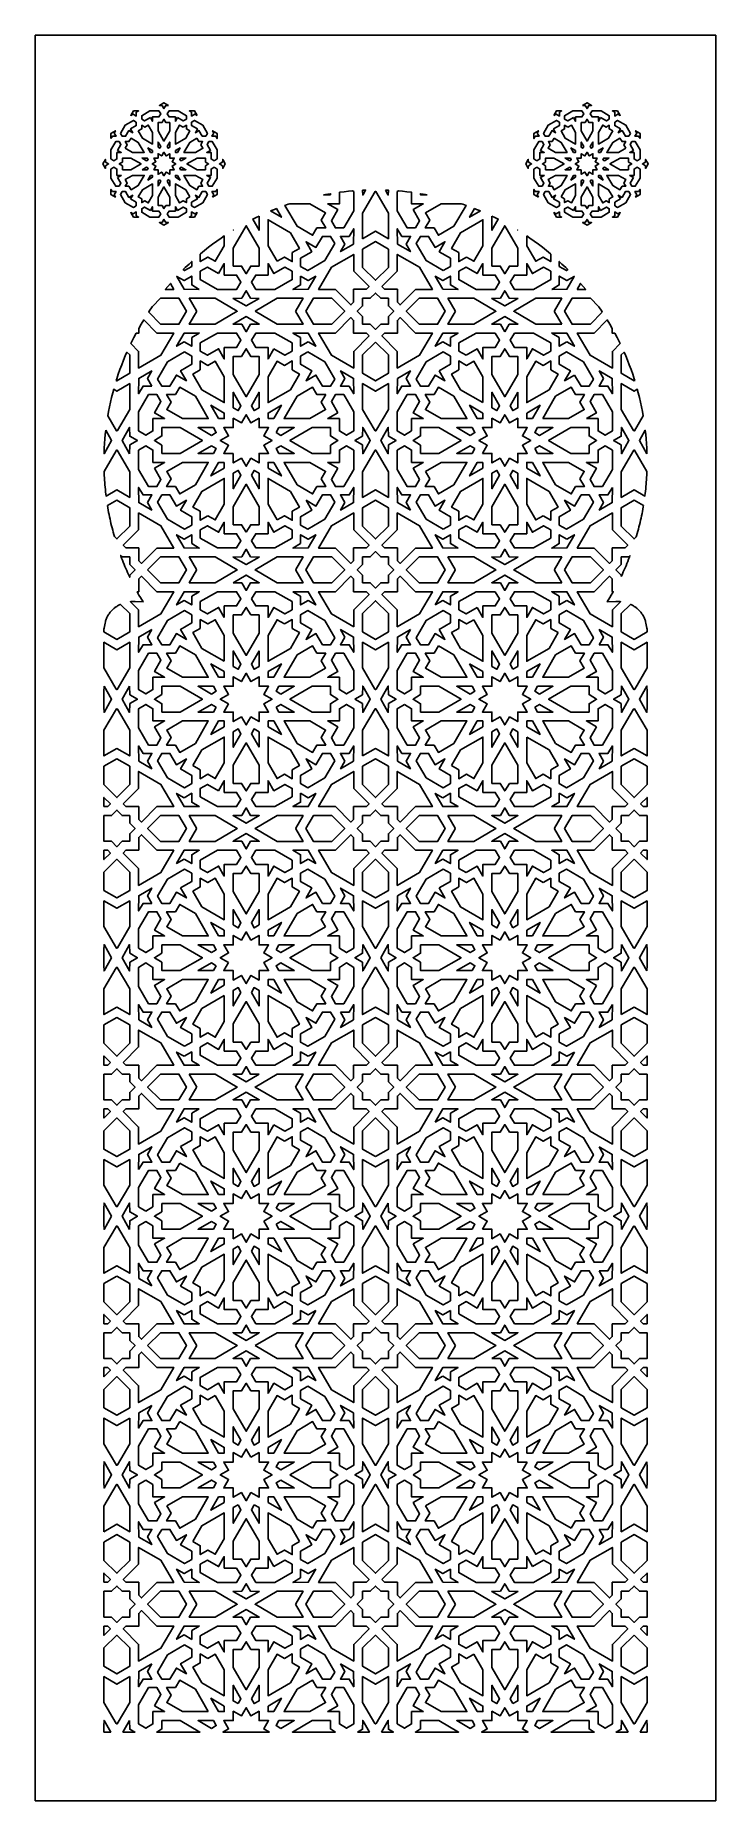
# Model space of a CAD drawing. Extents: x -302 to 302, y -785 to 785.
import ezdxf

# ---------------------------------------------------------------- set-up
doc = ezdxf.new("R2010")
doc.units = 0
doc.layers.add('LAYER_1', color=18, linetype='CONTINUOUS')

msp = doc.modelspace()

# ---------------------------------------------------------------- linework, layer by layer
at = {"layer": 'LAYER_1'}
for points in [[(-302.5, -785), (302.5, -785), (302.5, 785), (-302.5, 785)], [(-184.1, 722.7), (-186.4, 722.7), (-188.1, 719.8), (-189.7, 722.7), (-192.1, 722.7), (-188.1, 725)], [(184.1, 722.7), (186.4, 722.7), (188.1, 719.8), (189.7, 722.7), (192.1, 722.7), (188.1, 725)], [(-226.8, 697.8), (-222.6, 705.1), (-215.3, 709.3), (-212.7, 707.7), (-212.7, 704.7), (-217.8, 701.7), (-215.9, 698.4), (-219.2, 700.3), (-222.2, 695.2), (-225.2, 695.2)], [(-215.3, 717.7), (-210.7, 717.7), (-212.7, 716.5), (-212.7, 713.2), (-215.6, 714.9), (-217.6, 713.7)], [(-200.2, 711.9), (-205.3, 708.9), (-207.9, 710.5), (-207.9, 713.5), (-200.7, 717.7), (-192.6, 717.7), (-191, 715.1), (-192.6, 712.4), (-198.3, 712.4), (-198.3, 708.6)], [(-193.3, 700), (-193.3, 707.4), (-189.8, 707.4), (-188.1, 710.3), (-186.3, 707.4), (-182.9, 707.4), (-182.9, 700), (-188.1, 691)], [(-176, 711.9), (-177.9, 708.6), (-177.9, 712.4), (-183.5, 712.4), (-185.2, 715.1), (-183.5, 717.7), (-175.4, 717.7), (-168.2, 713.5), (-168.2, 710.5), (-170.9, 708.9)], [(-158.6, 713.7), (-160.6, 714.9), (-163.5, 713.2), (-163.5, 716.5), (-165.5, 717.7), (-160.9, 717.7)], [(-154, 695.2), (-157, 700.3), (-160.2, 698.4), (-158.3, 701.7), (-163.5, 704.7), (-163.5, 707.7), (-160.8, 709.3), (-153.6, 705.1), (-149.4, 697.8), (-150.9, 695.2)], [(154, 695.2), (157, 700.3), (160.2, 698.4), (158.3, 701.7), (163.5, 704.7), (163.5, 707.7), (160.8, 709.3), (153.6, 705.1), (149.4, 697.8), (150.9, 695.2)], [(158.6, 713.7), (160.6, 714.9), (163.5, 713.2), (163.5, 716.5), (165.5, 717.7), (160.9, 717.7)], [(176, 711.9), (177.9, 708.6), (177.9, 712.4), (183.5, 712.4), (185.2, 715.1), (183.5, 717.7), (175.4, 717.7), (168.2, 713.5), (168.2, 710.5), (170.9, 708.9)], [(193.3, 700), (193.3, 707.4), (189.8, 707.4), (188.1, 710.3), (186.3, 707.4), (182.9, 707.4), (182.9, 700), (188.1, 691)], [(200.2, 711.9), (205.3, 708.9), (207.9, 710.5), (207.9, 713.5), (200.7, 717.7), (192.6, 717.7), (191, 715.1), (192.6, 712.4), (198.3, 712.4), (198.3, 708.6)], [(215.3, 717.7), (210.7, 717.7), (212.7, 716.5), (212.7, 713.2), (215.6, 714.9), (217.6, 713.7)], [(226.8, 697.8), (222.6, 705.1), (215.3, 709.3), (212.7, 707.7), (212.7, 704.7), (217.8, 701.7), (215.9, 698.4), (219.2, 700.3), (222.2, 695.2), (225.2, 695.2)], [(-235.2, 693.2), (-235.2, 697.8), (-231.2, 700.1), (-232.4, 698.1), (-230.7, 695.2), (-234, 695.2)], [(-222.6, 684.5), (-220.8, 687.6), (-222.5, 690.5), (-219.2, 690.5), (-217.4, 693.5), (-211, 689.8), (-205.7, 680.8), (-216.2, 680.8)], [(-211, 699.9), (-207.9, 701.7), (-207.9, 705), (-205.1, 703.3), (-202, 705.1), (-198.3, 698.7), (-198.3, 688.2), (-207.3, 693.5)], [(-171.1, 703.3), (-168.2, 705), (-168.2, 701.7), (-165.1, 699.9), (-168.8, 693.5), (-177.9, 688.2), (-177.9, 698.7), (-174.2, 705.1)], [(-158.8, 693.5), (-157, 690.5), (-153.7, 690.5), (-155.3, 687.6), (-153.5, 684.5), (-160, 680.8), (-170.4, 680.8), (-165.2, 689.8)], [(-143.8, 698.1), (-144.9, 700.1), (-140.9, 697.8), (-140.9, 693.2), (-142.1, 695.2), (-145.4, 695.2)], [(143.8, 698.1), (144.9, 700.1), (140.9, 697.8), (140.9, 693.2), (142.1, 695.2), (145.4, 695.2)], [(158.8, 693.5), (157, 690.5), (153.7, 690.5), (155.3, 687.6), (153.5, 684.5), (160, 680.8), (170.4, 680.8), (165.2, 689.8)], [(171.1, 703.3), (168.2, 705), (168.2, 701.7), (165.1, 699.9), (168.8, 693.5), (177.9, 688.2), (177.9, 698.7), (174.2, 705.1)], [(211, 699.9), (207.9, 701.7), (207.9, 705), (205.1, 703.3), (202, 705.1), (198.3, 698.7), (198.3, 688.2), (207.3, 693.5)], [(222.6, 684.5), (220.8, 687.6), (222.5, 690.5), (219.2, 690.5), (217.4, 693.5), (211, 689.8), (205.7, 680.8), (216.2, 680.8)], [(235.2, 693.2), (235.2, 697.8), (231.2, 700.1), (232.4, 698.1), (230.7, 695.2), (234, 695.2)], [(-229.9, 680.8), (-229.9, 675.1), (-232.6, 673.5), (-235.2, 675.1), (-235.2, 683.2), (-231, 690.5), (-228, 690.5), (-226.4, 687.8), (-229.4, 682.7), (-226.1, 680.8)], [(-217.5, 665.4), (-224.9, 665.4), (-224.9, 668.8), (-227.8, 670.6), (-224.9, 672.3), (-224.9, 675.8), (-217.5, 675.8), (-208.5, 670.6)], [(-203.5, 673.5), (-207.6, 675.8), (-202.9, 675.8), (-202, 674.3)], [(-198.3, 680.8), (-200, 680.8), (-202.3, 684.8), (-198.3, 682.5)], [(-182.9, 665.4), (-182.9, 661.5), (-186.2, 663.4), (-188.1, 660.1), (-190, 663.4), (-193.3, 661.5), (-193.3, 665.4), (-197.1, 665.4), (-195.2, 668.7), (-198.5, 670.6), (-195.2, 672.5), (-197.1, 675.8), (-193.3, 675.8), (-193.3, 679.6), (-190, 677.7), (-188.1, 681), (-186.2, 677.7), (-182.9, 679.6), (-182.9, 675.8), (-179, 675.8), (-180.9, 672.5), (-177.6, 670.6), (-180.9, 668.7), (-179, 665.4)], [(-193.3, 685.4), (-193.3, 690.1), (-191, 686), (-191.8, 684.5)], [(-185.2, 686), (-182.9, 690.1), (-182.9, 685.4), (-184.3, 684.5)], [(-176.2, 680.8), (-177.9, 680.8), (-177.9, 682.5), (-173.8, 684.8)], [(-172.7, 673.5), (-174.1, 674.3), (-173.3, 675.8), (-168.6, 675.8)], [(-151.2, 668.8), (-151.2, 665.4), (-158.6, 665.4), (-167.7, 670.6), (-158.6, 675.8), (-151.2, 675.8), (-151.2, 672.3), (-148.4, 670.6)], [(-143.6, 673.5), (-146.2, 675.1), (-146.2, 680.8), (-150, 680.8), (-146.7, 682.7), (-149.7, 687.8), (-148.2, 690.5), (-145.1, 690.5), (-140.9, 683.2), (-140.9, 675.1)], [(143.6, 673.5), (146.2, 675.1), (146.2, 680.8), (150, 680.8), (146.7, 682.7), (149.7, 687.8), (148.2, 690.5), (145.1, 690.5), (140.9, 683.2), (140.9, 675.1)], [(151.2, 668.8), (151.2, 665.4), (158.6, 665.4), (167.7, 670.6), (158.6, 675.8), (151.2, 675.8), (151.2, 672.3), (148.4, 670.6)], [(172.7, 673.5), (174.1, 674.3), (173.3, 675.8), (168.6, 675.8)], [(176.2, 680.8), (177.9, 680.8), (177.9, 682.5), (173.8, 684.8)], [(182.9, 665.4), (182.9, 661.5), (186.2, 663.4), (188.1, 660.1), (190, 663.4), (193.3, 661.5), (193.3, 665.4), (197.1, 665.4), (195.2, 668.7), (198.5, 670.6), (195.2, 672.5), (197.1, 675.8), (193.3, 675.8), (193.3, 679.6), (190, 677.7), (188.1, 681), (186.2, 677.7), (182.9, 679.6), (182.9, 675.8), (179, 675.8), (180.9, 672.5), (177.6, 670.6), (180.9, 668.7), (179, 665.4)], [(185.2, 686), (182.9, 690.1), (182.9, 685.4), (184.3, 684.5)], [(193.3, 685.4), (193.3, 690.1), (191, 686), (191.8, 684.5)], [(198.3, 680.8), (200, 680.8), (202.3, 684.8), (198.3, 682.5)], [(203.5, 673.5), (207.6, 675.8), (202.9, 675.8), (202, 674.3)], [(217.5, 665.4), (224.9, 665.4), (224.9, 668.8), (227.8, 670.6), (224.9, 672.3), (224.9, 675.8), (217.5, 675.8), (208.5, 670.6)], [(229.9, 680.8), (229.9, 675.1), (232.6, 673.5), (235.2, 675.1), (235.2, 683.2), (231, 690.5), (228, 690.5), (226.4, 687.8), (229.4, 682.7), (226.1, 680.8)], [(-240.2, 672.2), (-237.3, 670.6), (-240.2, 668.9), (-240.2, 666.6), (-242.5, 670.6), (-240.2, 674.6)], [(-229.4, 658.5), (-226.4, 653.4), (-228, 650.7), (-231, 650.7), (-235.2, 657.9), (-235.2, 666), (-232.6, 667.7), (-229.9, 666), (-229.9, 660.4), (-226.1, 660.4)], [(-219.2, 650.7), (-222.5, 650.7), (-220.8, 653.6), (-222.6, 656.7), (-216.2, 660.4), (-205.7, 660.4), (-211, 651.3), (-217.4, 647.6)], [(-207.6, 665.4), (-203.5, 667.7), (-202, 666.8), (-202.9, 665.4)], [(-200, 660.4), (-198.3, 660.4), (-198.3, 658.7), (-202.3, 656.3)], [(-177.9, 658.7), (-177.9, 660.4), (-176.2, 660.4), (-173.8, 656.3)], [(-173.3, 665.4), (-174.1, 666.8), (-172.7, 667.7), (-168.6, 665.4)], [(-157, 650.7), (-158.8, 647.6), (-165.2, 651.3), (-170.4, 660.4), (-160, 660.4), (-153.5, 656.7), (-155.3, 653.6), (-153.7, 650.7)], [(-143.6, 667.7), (-140.9, 666), (-140.9, 657.9), (-145.1, 650.7), (-148.2, 650.7), (-149.7, 653.4), (-146.7, 658.5), (-150, 660.4), (-146.2, 660.4), (-146.2, 666)], [(-136, 672.2), (-135.9, 674.6), (-133.7, 670.6), (-135.9, 666.6), (-136, 668.9), (-138.8, 670.6)], [(136, 672.2), (135.9, 674.6), (133.7, 670.6), (135.9, 666.6), (136, 668.9), (138.8, 670.6)], [(143.6, 667.7), (140.9, 666), (140.9, 657.9), (145.1, 650.7), (148.2, 650.7), (149.7, 653.4), (146.7, 658.5), (150, 660.4), (146.2, 660.4), (146.2, 666)], [(157, 650.7), (158.8, 647.6), (165.2, 651.3), (170.4, 660.4), (160, 660.4), (153.5, 656.7), (155.3, 653.6), (153.7, 650.7)], [(173.3, 665.4), (174.1, 666.8), (172.7, 667.7), (168.6, 665.4)], [(177.9, 658.7), (177.9, 660.4), (176.2, 660.4), (173.8, 656.3)], [(200, 660.4), (198.3, 660.4), (198.3, 658.7), (202.3, 656.3)], [(207.6, 665.4), (203.5, 667.7), (202, 666.8), (202.9, 665.4)], [(219.2, 650.7), (222.5, 650.7), (220.8, 653.6), (222.6, 656.7), (216.2, 660.4), (205.7, 660.4), (211, 651.3), (217.4, 647.6)], [(229.4, 658.5), (226.4, 653.4), (228, 650.7), (231, 650.7), (235.2, 657.9), (235.2, 666), (232.6, 667.7), (229.9, 666), (229.9, 660.4), (226.1, 660.4)], [(240.2, 672.2), (237.3, 670.6), (240.2, 668.9), (240.2, 666.6), (242.5, 670.6), (240.2, 674.6)], [(-234, 646), (-230.7, 646), (-232.4, 643.1), (-231.2, 641.1), (-235.2, 643.4), (-235.2, 648)], [(-217.8, 639.5), (-212.7, 636.5), (-212.7, 633.4), (-215.3, 631.9), (-222.6, 636.1), (-226.8, 643.3), (-225.2, 646), (-222.2, 646), (-219.2, 640.8), (-215.9, 642.7)], [(-198.3, 642.5), (-202, 636), (-205.1, 637.8), (-207.9, 636.2), (-207.9, 639.5), (-211, 641.3), (-207.3, 647.7), (-198.3, 652.9)], [(-191.8, 656.6), (-191, 655.2), (-193.3, 651.1), (-193.3, 655.8)], [(-186.3, 633.7), (-188.1, 630.9), (-189.8, 633.7), (-193.3, 633.7), (-193.3, 641.1), (-188.1, 650.2), (-182.9, 641.1), (-182.9, 633.7)], [(-185.2, 655.2), (-184.3, 656.6), (-182.9, 655.8), (-182.9, 651.1)], [(-165.1, 641.3), (-168.2, 639.5), (-168.2, 636.2), (-171.1, 637.8), (-174.2, 636), (-177.9, 642.5), (-177.9, 652.9), (-168.8, 647.7)], [(-150.9, 646), (-149.4, 643.3), (-153.6, 636.1), (-160.8, 631.9), (-163.5, 633.4), (-163.5, 636.5), (-158.3, 639.5), (-160.2, 642.7), (-157, 640.8), (-154, 646)], [(-144.9, 641.1), (-143.8, 643.1), (-145.4, 646), (-142.1, 646), (-140.9, 648), (-140.9, 643.4)], [(-40.1, 643.1), (-40.1, 644.2), (-40.3, 644.1), (-44.5, 643.4), (-46, 643.1)], [(-32.1, 645.4), (-32.1, 635.1), (-42.4, 635.1), (-33.5, 630), (-39.2, 620.1), (-35.6, 613.7), (-28.2, 613.7), (-19.4, 629), (-19.4, 646), (-20.5, 646.7), (-24, 646.3), (-28, 645.9)], [(-11.5, 647.3), (-11.4, 642.9), (-8.8, 647.4)], [(-11.5, 604), (0, 610.7), (11.5, 604), (11.5, 626.9), (0.4, 646), (-0.4, 646), (-11.5, 626.9)], [(8.8, 647.4), (11.4, 642.9), (11.5, 647.3)], [(35.6, 613.7), (39.2, 620.1), (33.5, 630), (42.4, 635.1), (32.1, 635.1), (32.1, 645.4), (28, 645.9), (24, 646.3), (20.5, 646.7), (19.4, 646), (19.4, 629), (28.2, 613.7)], [(46, 643.1), (44.5, 643.4), (40.3, 644.1), (40.1, 644.2), (40.1, 643.1)], [(144.9, 641.1), (143.8, 643.1), (145.4, 646), (142.1, 646), (140.9, 648), (140.9, 643.4)], [(150.9, 646), (149.4, 643.3), (153.6, 636.1), (160.8, 631.9), (163.5, 633.4), (163.5, 636.5), (158.3, 639.5), (160.2, 642.7), (157, 640.8), (154, 646)], [(165.1, 641.3), (168.2, 639.5), (168.2, 636.2), (171.1, 637.8), (174.2, 636), (177.9, 642.5), (177.9, 652.9), (168.8, 647.7)], [(185.2, 655.2), (184.3, 656.6), (182.9, 655.8), (182.9, 651.1)], [(186.3, 633.7), (188.1, 630.9), (189.8, 633.7), (193.3, 633.7), (193.3, 641.1), (188.1, 650.2), (182.9, 641.1), (182.9, 633.7)], [(191.8, 656.6), (191, 655.2), (193.3, 651.1), (193.3, 655.8)], [(198.3, 642.5), (202, 636), (205.1, 637.8), (207.9, 636.2), (207.9, 639.5), (211, 641.3), (207.3, 647.7), (198.3, 652.9)], [(217.8, 639.5), (212.7, 636.5), (212.7, 633.4), (215.3, 631.9), (222.6, 636.1), (226.8, 643.3), (225.2, 646), (222.2, 646), (219.2, 640.8), (215.9, 642.7)], [(234, 646), (230.7, 646), (232.4, 643.1), (231.2, 641.1), (235.2, 643.4), (235.2, 648)], [(-191, 626.1), (-192.6, 623.4), (-200.7, 623.4), (-207.9, 627.6), (-207.9, 630.7), (-205.3, 632.2), (-200.2, 629.2), (-198.3, 632.5), (-198.3, 628.7), (-192.6, 628.7)], [(-185.2, 626.1), (-183.5, 628.7), (-177.9, 628.7), (-177.9, 632.5), (-176, 629.2), (-170.9, 632.2), (-168.2, 630.7), (-168.2, 627.6), (-175.4, 623.4), (-183.5, 623.4)], [(-93.3, 628.8), (-83.6, 623.2), (-88.1, 630.9), (-89.9, 630.2)], [(-58.3, 635.1), (-76.4, 635.1), (-77.6, 634.7), (-80.5, 633.7), (-69.8, 615.2), (-55.9, 607.2), (-52.1, 613.7), (-44.2, 613.7), (-48.2, 620.5), (-44.4, 627.1)], [(69.8, 615.2), (80.5, 633.7), (77.6, 634.7), (76.4, 635.1), (58.3, 635.1), (44.4, 627.1), (48.2, 620.5), (44.2, 613.7), (52.1, 613.7), (55.9, 607.2)], [(93.3, 628.8), (89.9, 630.2), (88.1, 630.9), (83.6, 623.2)], [(185.2, 626.1), (183.5, 628.7), (177.9, 628.7), (177.9, 632.5), (176, 629.2), (170.9, 632.2), (168.2, 630.7), (168.2, 627.6), (175.4, 623.4), (183.5, 623.4)], [(191, 626.1), (192.6, 623.4), (200.7, 623.4), (207.9, 627.6), (207.9, 630.7), (205.3, 632.2), (200.2, 629.2), (198.3, 632.5), (198.3, 628.7), (192.6, 628.7)], [(-215.3, 623.4), (-217.6, 627.4), (-215.6, 626.3), (-212.7, 627.9), (-212.7, 624.6), (-210.7, 623.4)], [(-186.4, 618.5), (-184.1, 618.4), (-188.1, 616.2), (-192.1, 618.4), (-189.7, 618.5), (-188.1, 621.3)], [(-160.9, 623.4), (-165.5, 623.4), (-163.5, 624.6), (-163.5, 627.9), (-160.6, 626.3), (-158.6, 627.4)], [(-103.5, 579.7), (-103.5, 595.8), (-115, 615.7), (-126.5, 595.8), (-126.5, 579.7), (-119.1, 579.7), (-115, 573), (-110.9, 579.7)], [(-103.5, 624.2), (-106.2, 623), (-109.1, 621.5), (-103.5, 611.7)], [(-87.5, 584), (-80.9, 587.7), (-74.1, 583.8), (-74.1, 591.7), (-67.6, 595.5), (-75.7, 609.4), (-95.5, 620.9), (-95.5, 597.9)], [(-23.4, 606.2), (-31.2, 606.2), (-27.3, 599.4), (-31.1, 592.7), (-19.5, 599.4), (-19.4, 612.9)], [(23.4, 606.2), (19.4, 612.9), (19.5, 599.4), (31.1, 592.7), (27.3, 599.4), (31.2, 606.2)], [(80.9, 587.7), (87.5, 584), (95.5, 597.9), (95.5, 620.9), (75.7, 609.4), (67.6, 595.5), (74.1, 591.7), (74.1, 583.8)], [(103.5, 624.2), (103.5, 611.7), (109.1, 621.5), (106.2, 623)], [(103.5, 595.8), (103.5, 579.7), (110.9, 579.7), (115, 573), (119.1, 579.7), (126.5, 579.7), (126.5, 595.8), (115, 615.7)], [(160.9, 623.4), (165.5, 623.4), (163.5, 624.6), (163.5, 627.9), (160.6, 626.3), (158.6, 627.4)], [(186.4, 618.5), (184.1, 618.4), (188.1, 616.2), (192.1, 618.4), (189.7, 618.5), (188.1, 621.3)], [(215.3, 623.4), (217.6, 627.4), (215.6, 626.3), (212.7, 627.9), (212.7, 624.6), (210.7, 623.4)], [(-152, 593.7), (-155.5, 590.8), (-155.9, 590.5), (-155.9, 583.8), (-149.1, 587.7), (-142.5, 584), (-134.5, 597.9), (-134.5, 606.6), (-137.3, 604.7), (-141.1, 602), (-144.8, 599.3), (-148.4, 596.6)], [(-126.5, 611.8), (-126.5, 611.8), (-126.5, 611.7)], [(-36.2, 599.9), (-39.9, 606.2), (-47.2, 606.2), (-53, 596.3), (-61.8, 601.4), (-56.7, 592.5), (-66.6, 586.8), (-66.6, 579.5), (-60.3, 575.8), (-45.1, 584.6)], [(11.5, 594.8), (0, 601.5), (-11.5, 594.8), (-11.5, 578.5), (0, 567.1), (11.5, 578.5)], [(60.3, 575.8), (66.6, 579.5), (66.6, 586.8), (56.7, 592.5), (61.8, 601.4), (53, 596.3), (47.2, 606.2), (39.9, 606.2), (36.2, 599.9), (45.1, 584.6)], [(126.5, 611.8), (126.5, 611.8), (126.5, 611.7)], [(134.5, 606.6), (134.5, 597.9), (142.5, 584), (149.1, 587.7), (155.9, 583.8), (155.9, 590.5), (155.5, 590.8), (152, 593.7), (148.4, 596.6), (144.8, 599.3), (141.1, 602), (137.3, 604.7)], [(-163.4, 579.5), (-163.4, 583.9), (-165.8, 581.6), (-169.1, 578.4), (-171, 576.6), (-169.7, 575.8)], [(-139.6, 573.1), (-149.5, 578.8), (-155.9, 575.1), (-155.9, 567.8), (-140.6, 559), (-123.6, 559), (-119.7, 565.4), (-123.6, 571.7), (-134.5, 571.7), (-134.5, 582)], [(-89.4, 559), (-74.1, 567.8), (-74.1, 575.1), (-80.5, 578.8), (-90.4, 573.1), (-95.5, 582), (-95.5, 571.7), (-106.5, 571.7), (-110.3, 565.4), (-106.4, 559)], [(-19.5, 547.7), (-19.5, 559.1), (-8.1, 559.1), (-5.7, 561.5), (-19.4, 575.3), (-19.4, 590.2), (-39.2, 578.8), (-50.6, 559), (-35.7, 559), (-21.9, 545.2)], [(5.7, 561.5), (8.1, 559.1), (19.5, 559.1), (19.5, 547.7), (21.9, 545.2), (35.7, 559), (50.6, 559), (39.2, 578.8), (19.4, 590.2), (19.4, 575.3)], [(89.4, 559), (106.4, 559), (110.3, 565.4), (106.5, 571.7), (95.5, 571.7), (95.5, 582), (90.4, 573.1), (80.5, 578.8), (74.1, 575.1), (74.1, 567.8)], [(140.6, 559), (155.9, 567.8), (155.9, 575.1), (149.5, 578.8), (139.6, 573.1), (134.5, 582), (134.5, 571.7), (123.6, 571.7), (119.7, 565.4), (123.6, 559)], [(163.4, 579.5), (169.7, 575.8), (171, 576.6), (169.1, 578.4), (165.8, 581.6), (163.4, 583.9)], [(-156.7, 559), (-163.4, 563), (-163.4, 570.8), (-170.1, 566.9), (-176.7, 570.6), (-176.8, 570.5), (-170.2, 559.1)], [(-66.6, 570.8), (-66.6, 563), (-73.4, 559), (-59.8, 559.1), (-53.1, 570.7), (-59.9, 566.9)], [(59.8, 559.1), (73.4, 559), (66.6, 563), (66.6, 570.8), (59.9, 566.9), (53.1, 570.7)], [(156.7, 559), (170.2, 559.1), (176.8, 570.5), (176.7, 570.6), (170.1, 566.9), (163.4, 570.8), (163.4, 563)], [(-191.1, 551.1), (-198.3, 543.9), (-198.6, 543.4), (-201.2, 539.6), (-201.7, 538.8), (-191.1, 528.1), (-174.8, 528.1), (-168.1, 539.6), (-174.8, 551.1)], [(-184.7, 561.6), (-186.9, 559), (-179.4, 559), (-182.4, 564.3)], [(-159.1, 540), (-159, 539.6), (-159.1, 539.2), (-165.6, 528.1), (-142.7, 528.1), (-122.9, 539.6), (-142.7, 551.1), (-165.6, 551.1)], [(-103.3, 551), (-111.1, 551.1), (-115, 557.9), (-118.9, 551.1), (-126.7, 551), (-115, 544.3)], [(-107.1, 539.6), (-87.3, 528.1), (-64.4, 528.1), (-70.9, 539.2), (-71, 539.6), (-70.9, 540), (-64.4, 551.1), (-87.3, 551.1)], [(-61.9, 539.6), (-55.2, 528.1), (-38.9, 528.1), (-27.4, 539.6), (-38.9, 551.1), (-55.2, 551.1)], [(-11.5, 534.8), (-11.5, 528.1), (-4.7, 528.1), (0, 523.4), (4.7, 528.1), (11.5, 528.1), (11.5, 534.8), (16.2, 539.6), (11.5, 544.4), (11.5, 551.1), (4.7, 551.1), (0, 555.8), (-4.7, 551.1), (-11.5, 551.1), (-11.5, 544.4), (-16.2, 539.6)], [(38.9, 551.1), (27.4, 539.6), (38.9, 528.1), (55.2, 528.1), (61.9, 539.6), (55.2, 551.1)], [(64.4, 551.1), (70.9, 540), (71, 539.6), (70.9, 539.2), (64.4, 528.1), (87.3, 528.1), (107.1, 539.6), (87.3, 551.1)], [(111.1, 551.1), (103.3, 551), (115, 544.3), (126.7, 551), (118.9, 551.1), (115, 557.9)], [(165.6, 528.1), (159.1, 539.2), (159, 539.6), (159.1, 540), (165.6, 551.1), (142.7, 551.1), (122.9, 539.6), (142.7, 528.1)], [(201.7, 538.8), (201.2, 539.6), (198.6, 543.4), (198.3, 543.9), (191.1, 551.1), (174.8, 551.1), (168.1, 539.6), (174.8, 528.1), (191.1, 528.1)], [(179.4, 559), (186.9, 559), (184.7, 561.6), (182.4, 564.3)], [(-118.9, 528.1), (-115, 521.3), (-111.1, 528.1), (-103.3, 528.2), (-115, 534.9), (-126.7, 528.2)], [(-5.7, 517.7), (-8.1, 520.1), (-19.5, 520.1), (-19.5, 531.5), (-21.9, 534), (-35.7, 520.2), (-50.6, 520.2), (-39.2, 500.4), (-19.4, 489), (-19.4, 503.9)], [(19.4, 503.9), (19.4, 489), (39.2, 500.4), (50.6, 520.2), (35.7, 520.2), (21.9, 534), (19.5, 531.5), (19.5, 520.1), (8.1, 520.1), (5.7, 517.7)], [(115, 521.3), (118.9, 528.1), (126.7, 528.2), (115, 534.9), (103.3, 528.2), (111.1, 528.1)], [(-214.9, 516.2), (-216.9, 512.2), (-217.5, 510.9), (-210.6, 503.9), (-210.6, 489), (-190.8, 500.4), (-179.4, 520.2), (-194.3, 520.2), (-206.1, 531.9), (-208.4, 528.1), (-210.5, 524.4), (-210.5, 520.1), (-212.8, 520.1)], [(-163.4, 516.2), (-156.7, 520.2), (-170.2, 520.1), (-176.9, 508.5), (-170.1, 512.3), (-163.4, 508.4)], [(-134.5, 507.5), (-123.6, 507.5), (-119.7, 513.8), (-123.6, 520.2), (-140.6, 520.2), (-155.9, 511.4), (-155.9, 504.1), (-149.5, 500.4), (-139.6, 506.2), (-134.5, 497.2)], [(-90.4, 506.2), (-80.5, 500.4), (-74.1, 504.1), (-74.1, 511.4), (-89.4, 520.2), (-106.4, 520.2), (-110.3, 513.8), (-106.5, 507.5), (-95.5, 507.5), (-95.5, 497.2)], [(-59.9, 512.3), (-53.1, 508.5), (-59.8, 520.1), (-73.4, 520.2), (-66.6, 516.2), (-66.6, 508.4)], [(66.6, 516.2), (73.4, 520.2), (59.8, 520.1), (53.1, 508.5), (59.9, 512.3), (66.6, 508.4)], [(80.5, 500.4), (90.4, 506.2), (95.5, 497.2), (95.5, 507.5), (106.5, 507.5), (110.3, 513.8), (106.4, 520.2), (89.4, 520.2), (74.1, 511.4), (74.1, 504.1)], [(123.6, 520.2), (119.7, 513.8), (123.6, 507.5), (134.5, 507.5), (134.5, 497.2), (139.6, 506.2), (149.5, 500.4), (155.9, 504.1), (155.9, 511.4), (140.6, 520.2)], [(170.1, 512.3), (176.9, 508.5), (170.2, 520.1), (156.7, 520.2), (163.4, 516.2), (163.4, 508.4)], [(214.9, 516.2), (212.8, 520.1), (210.5, 520.1), (210.5, 524.4), (208.4, 528.1), (206.1, 531.9), (194.3, 520.2), (179.4, 520.2), (190.8, 500.4), (210.6, 489), (210.6, 503.9), (217.5, 510.9), (216.9, 512.2)], [(-227.3, 487.7), (-228.7, 483.6), (-230.1, 479.5), (-230.5, 478), (-230, 477.7), (-218.5, 484.4), (-218.5, 500.7), (-221.1, 503.2), (-222.5, 500), (-224.1, 496), (-225.7, 491.9)], [(-169.7, 503.4), (-185, 494.6), (-193.8, 479.3), (-190.1, 473), (-182.8, 473), (-177.1, 482.9), (-168.2, 477.8), (-173.3, 486.7), (-163.4, 492.4), (-163.4, 499.7)], [(-119.1, 499.5), (-126.5, 499.5), (-126.5, 483.4), (-115, 463.5), (-103.5, 483.4), (-103.5, 499.5), (-110.9, 499.5), (-115, 506.2)], [(-60.3, 503.4), (-66.6, 499.7), (-66.6, 492.4), (-56.7, 486.7), (-61.8, 477.8), (-53, 482.9), (-47.2, 473), (-39.9, 473), (-36.2, 479.3), (-45.1, 494.6)], [(0, 512.1), (-11.5, 500.7), (-11.5, 484.4), (0, 477.7), (11.5, 484.4), (11.5, 500.7)], [(56.7, 486.7), (66.6, 492.4), (66.6, 499.7), (60.3, 503.4), (45.1, 494.6), (36.2, 479.3), (39.9, 473), (47.2, 473), (53, 482.9), (61.8, 477.8)], [(103.5, 483.4), (115, 463.5), (126.5, 483.4), (126.5, 499.5), (119.1, 499.5), (115, 506.2), (110.9, 499.5), (103.5, 499.5)], [(177.1, 482.9), (182.8, 473), (190.1, 473), (193.8, 479.3), (185, 494.6), (169.7, 503.4), (163.4, 499.7), (163.4, 492.4), (173.3, 486.7), (168.2, 477.8)], [(230, 477.7), (230.5, 478), (230.1, 479.5), (228.7, 483.6), (227.3, 487.7), (225.7, 491.9), (224.1, 496), (222.5, 500), (221.1, 503.2), (218.5, 500.7), (218.5, 484.4)], [(-154.3, 469.8), (-134.5, 458.3), (-134.5, 481.3), (-142.5, 495.2), (-149.1, 491.5), (-155.9, 495.4), (-155.9, 487.5), (-162.4, 483.7)], [(-74.1, 487.5), (-74.1, 495.4), (-80.9, 491.5), (-87.5, 495.2), (-95.5, 481.3), (-95.5, 458.3), (-75.7, 469.8), (-67.6, 483.7)], [(95.5, 458.3), (95.5, 481.3), (87.5, 495.2), (80.9, 491.5), (74.1, 495.4), (74.1, 487.5), (67.6, 483.7), (75.7, 469.8)], [(134.5, 481.3), (134.5, 458.3), (154.3, 469.8), (162.4, 483.7), (155.9, 487.5), (155.9, 495.4), (149.1, 491.5), (142.5, 495.2)], [(-238.1, 446.5), (-230.4, 433.3), (-229.6, 433.3), (-229.4, 433.6), (-218.5, 452.3), (-218.5, 475.2), (-230, 468.5), (-232.8, 470.2), (-233.7, 467.1), (-234.7, 462.9), (-235.7, 458.8), (-236.6, 454.6), (-237.4, 450.5)], [(-198.8, 473), (-202.7, 479.8), (-198.9, 486.5), (-210.5, 479.8), (-210.6, 466.3), (-206.6, 473)], [(-177.9, 465.5), (-185.8, 465.5), (-181.8, 458.7), (-185.6, 452.1), (-171.7, 444.1), (-148.7, 444.1), (-160.2, 464), (-174.1, 472)], [(-44.2, 465.5), (-52.1, 465.5), (-55.9, 472), (-69.8, 464), (-81.3, 444.1), (-58.3, 444.1), (-44.4, 452.1), (-48.2, 458.7)], [(-23.4, 473), (-19.4, 466.3), (-19.5, 479.8), (-31.1, 486.5), (-27.3, 479.8), (-31.2, 473)], [(-0.4, 433.3), (0.4, 433.3), (11.5, 452.3), (11.5, 475.2), (0, 468.5), (-11.5, 475.2), (-11.5, 452.3)], [(19.5, 479.8), (19.4, 466.3), (23.4, 473), (31.2, 473), (27.3, 479.8), (31.1, 486.5)], [(52.1, 465.5), (44.2, 465.5), (48.2, 458.7), (44.4, 452.1), (58.3, 444.1), (81.3, 444.1), (69.8, 464), (55.9, 472)], [(148.7, 444.1), (171.7, 444.1), (185.6, 452.1), (181.8, 458.7), (185.8, 465.5), (177.9, 465.5), (174.1, 472), (160.2, 464)], [(202.7, 479.8), (198.8, 473), (206.6, 473), (210.6, 466.3), (210.5, 479.8), (198.9, 486.5)], [(234.7, 462.9), (233.7, 467.1), (232.8, 470.2), (230, 468.5), (218.5, 475.2), (218.5, 452.3), (229.4, 433.6), (229.6, 433.3), (230.4, 433.3), (238.1, 446.5), (237.4, 450.5), (236.6, 454.6), (235.7, 458.8)], [(-201.8, 465.5), (-210.6, 450.2), (-210.6, 433.2), (-204.2, 429.3), (-197.9, 433.2), (-197.9, 444.1), (-187.6, 444.1), (-196.5, 449.2), (-190.8, 459.2), (-194.4, 465.5)], [(-139.5, 444.1), (-134.5, 444.1), (-134.5, 449.1), (-146.4, 456)], [(-126.5, 453.7), (-122.1, 451.2), (-119.6, 455.6), (-126.5, 467.5)], [(-103.5, 453.7), (-103.5, 467.5), (-110.4, 455.6), (-107.9, 451.2)], [(-95.5, 444.1), (-90.5, 444.1), (-83.6, 456), (-95.5, 449.1)], [(-33.5, 449.2), (-42.4, 444.1), (-32.1, 444.1), (-32.1, 433.2), (-25.8, 429.3), (-19.4, 433.2), (-19.4, 450.2), (-28.2, 465.5), (-35.6, 465.5), (-39.2, 459.2)], [(32.1, 433.2), (32.1, 444.1), (42.4, 444.1), (33.5, 449.2), (39.2, 459.2), (35.6, 465.5), (28.2, 465.5), (19.4, 450.2), (19.4, 433.2), (25.8, 429.3)], [(95.5, 449.1), (83.6, 456), (90.5, 444.1), (95.5, 444.1)], [(103.5, 453.7), (107.9, 451.2), (110.4, 455.6), (103.5, 467.5)], [(126.5, 467.5), (119.6, 455.6), (122.1, 451.2), (126.5, 453.7)], [(134.5, 449.1), (134.5, 444.1), (139.5, 444.1), (146.4, 456)], [(187.6, 444.1), (197.9, 444.1), (197.9, 433.2), (204.2, 429.3), (210.6, 433.2), (210.6, 450.2), (201.8, 465.5), (194.4, 465.5), (190.8, 459.2), (196.5, 449.2)], [(-126.5, 413.1), (-126.5, 404.7), (-119.2, 408.9), (-115, 401.7), (-110.8, 408.9), (-103.5, 404.7), (-103.5, 413.1), (-95.1, 413.1), (-99.3, 420.4), (-92, 424.6), (-99.3, 428.8), (-95.1, 436.1), (-103.5, 436.1), (-103.5, 444.5), (-110.8, 440.3), (-115, 447.6), (-119.2, 440.3), (-126.5, 444.5), (-126.5, 436.1), (-134.9, 436.1), (-130.7, 428.8), (-138, 424.6), (-130.7, 420.4), (-134.9, 413.1)], [(95.1, 413.1), (103.5, 413.1), (103.5, 404.7), (110.8, 408.9), (115, 401.7), (119.2, 408.9), (126.5, 404.7), (126.5, 413.1), (134.9, 413.1), (130.7, 420.4), (138, 424.6), (130.7, 428.8), (134.9, 436.1), (126.5, 436.1), (126.5, 444.5), (119.2, 440.3), (115, 447.6), (110.8, 440.3), (103.5, 444.5), (103.5, 436.1), (95.1, 436.1), (99.3, 428.8), (92, 424.6), (99.3, 420.4)], [(-239.9, 433.7), (-240.3, 430), (-240.7, 426), (-241, 421.9), (-241.2, 417.9), (-241.4, 413.9), (-241.4, 412.9), (-234.7, 424.6)], [(-218.6, 412.9), (-218.5, 420.7), (-211.7, 424.6), (-218.5, 428.5), (-218.6, 436.3), (-225.3, 424.6)], [(-189.9, 436.1), (-189.9, 428.7), (-196.6, 424.6), (-189.9, 420.5), (-189.9, 413.1), (-173.8, 413.1), (-153.9, 424.6), (-173.8, 436.1)], [(-145.9, 429.2), (-141.6, 431.7), (-144.1, 436.1), (-157.8, 436.1)], [(-88.4, 431.7), (-84.1, 429.2), (-72.2, 436.1), (-85.9, 436.1)], [(-40.1, 413.1), (-40.1, 420.5), (-33.4, 424.6), (-40.1, 428.7), (-40.1, 436.1), (-56.2, 436.1), (-76.1, 424.6), (-56.2, 413.1)], [(-11.5, 428.5), (-18.3, 424.6), (-11.5, 420.7), (-11.4, 412.9), (-4.7, 424.6), (-11.4, 436.3)], [(11.5, 428.5), (11.4, 436.3), (4.7, 424.6), (11.4, 412.9), (11.5, 420.7), (18.3, 424.6)], [(56.2, 413.1), (76.1, 424.6), (56.2, 436.1), (40.1, 436.1), (40.1, 428.7), (33.4, 424.6), (40.1, 420.5), (40.1, 413.1)], [(84.1, 429.2), (88.4, 431.7), (85.9, 436.1), (72.2, 436.1)], [(144.1, 436.1), (141.6, 431.7), (145.9, 429.2), (157.8, 436.1)], [(173.8, 413.1), (189.9, 413.1), (189.9, 420.5), (196.6, 424.6), (189.9, 428.7), (189.9, 436.1), (173.8, 436.1), (153.9, 424.6)], [(218.5, 420.7), (218.6, 412.9), (225.3, 424.6), (218.6, 436.3), (218.5, 428.5), (211.7, 424.6)], [(241.4, 412.9), (241.4, 413.9), (241.2, 417.9), (241, 421.9), (240.7, 426), (240.3, 430), (239.9, 433.7), (234.7, 424.6)], [(-240.8, 387.2), (-240.6, 385.1), (-240.4, 383.1), (-240.2, 381), (-240, 379), (-239.8, 376.9), (-239.5, 375.2), (-230, 380.7), (-218.5, 374.1), (-218.5, 396.9), (-229.6, 416), (-230.4, 416), (-230.6, 415.6), (-241.3, 397.2), (-241.3, 395.5), (-241.2, 393.4), (-241.1, 391.4), (-240.9, 389.3)], [(-196.5, 400), (-187.6, 405.2), (-197.9, 405.2), (-197.9, 416.1), (-204.2, 419.9), (-210.6, 416), (-210.6, 399), (-201.8, 383.7), (-194.4, 383.7), (-190.8, 390.1)], [(-145.9, 420), (-157.8, 413.1), (-144.1, 413.1), (-141.6, 417.5)], [(-84.1, 420), (-88.4, 417.5), (-85.9, 413.1), (-72.2, 413.1)], [(-33.5, 400), (-39.2, 390.1), (-35.6, 383.7), (-28.2, 383.7), (-19.4, 399), (-19.4, 416), (-25.8, 419.9), (-32.1, 416.1), (-32.1, 405.2), (-42.4, 405.2)], [(0.6, 415.6), (0.4, 416), (-0.4, 416), (-0.6, 415.6), (-11.5, 396.9), (-11.5, 374.1), (0, 380.7), (11.5, 374.1), (11.5, 396.9)], [(39.2, 390.1), (33.5, 400), (42.4, 405.2), (32.1, 405.2), (32.1, 416.1), (25.8, 419.9), (19.4, 416), (19.4, 399), (28.2, 383.7), (35.6, 383.7)], [(88.4, 417.5), (84.1, 420), (72.2, 413.1), (85.9, 413.1)], [(141.6, 417.5), (144.1, 413.1), (157.8, 413.1), (145.9, 420)], [(197.9, 405.2), (187.6, 405.2), (196.5, 400), (190.8, 390.1), (194.4, 383.7), (201.8, 383.7), (210.6, 399), (210.6, 416), (204.2, 419.9), (197.9, 416.1)], [(218.5, 396.9), (218.5, 374.1), (230, 380.7), (239.5, 375.2), (239.6, 375.6), (239.8, 377.6), (240, 379.6), (240.3, 381.6), (240.5, 383.6), (240.6, 385.7), (240.8, 387.7), (240.9, 389.7), (241.1, 391.8), (241.2, 393.8), (241.3, 395.8), (241.3, 397.2), (230.6, 415.6), (230.4, 416), (229.6, 416)], [(-177.9, 383.7), (-174.1, 377.2), (-160.2, 385.3), (-148.7, 405.2), (-171.7, 405.2), (-185.6, 397.1), (-181.8, 390.6), (-185.8, 383.7)], [(-134.5, 405.2), (-139.5, 405.2), (-146.4, 393.2), (-134.5, 400.1)], [(-126.5, 395.5), (-126.5, 381.8), (-119.6, 393.7), (-122.1, 398)], [(-110.4, 393.7), (-103.5, 381.8), (-103.5, 395.5), (-107.9, 398)], [(-90.5, 405.2), (-95.5, 405.2), (-95.5, 400.1), (-83.6, 393.2)], [(-48.2, 390.6), (-44.4, 397.1), (-58.3, 405.2), (-81.3, 405.2), (-69.8, 385.3), (-55.9, 377.2), (-52.1, 383.7), (-44.2, 383.7)], [(44.4, 397.1), (48.2, 390.6), (44.2, 383.7), (52.1, 383.7), (55.9, 377.2), (69.8, 385.3), (81.3, 405.2), (58.3, 405.2)], [(95.5, 405.2), (90.5, 405.2), (83.6, 393.2), (95.5, 400.1)], [(103.5, 395.5), (103.5, 381.8), (110.4, 393.7), (107.9, 398)], [(126.5, 395.5), (122.1, 398), (119.6, 393.7), (126.5, 381.8)], [(139.5, 405.2), (134.5, 405.2), (134.5, 400.1), (146.4, 393.2)], [(181.8, 390.6), (185.6, 397.1), (171.7, 405.2), (148.7, 405.2), (160.2, 385.3), (174.1, 377.2), (177.9, 383.7), (185.8, 383.7)], [(-202.7, 369.5), (-198.8, 376.2), (-206.6, 376.2), (-210.6, 383), (-210.5, 369.5), (-198.9, 362.7)], [(-149.1, 357.8), (-142.5, 354), (-134.5, 367.9), (-134.5, 390.9), (-154.3, 379.4), (-162.4, 365.5), (-155.9, 361.7), (-155.9, 353.8)], [(-115, 343), (-110.9, 349.7), (-103.5, 349.7), (-103.5, 365.8), (-115, 385.7), (-126.5, 365.8), (-126.5, 349.7), (-119.1, 349.7)], [(-87.5, 354), (-80.9, 357.8), (-74.1, 353.8), (-74.1, 361.7), (-67.6, 365.5), (-75.7, 379.4), (-95.5, 390.9), (-95.5, 367.9)], [(-27.3, 369.5), (-31.1, 362.7), (-19.5, 369.5), (-19.4, 383), (-23.4, 376.2), (-31.2, 376.2)], [(31.1, 362.7), (27.3, 369.5), (31.2, 376.2), (23.4, 376.2), (19.4, 383), (19.5, 369.5)], [(80.9, 357.8), (87.5, 354), (95.5, 367.9), (95.5, 390.9), (75.7, 379.4), (67.6, 365.5), (74.1, 361.7), (74.1, 353.8)], [(110.9, 349.7), (115, 343), (119.1, 349.7), (126.5, 349.7), (126.5, 365.8), (115, 385.7), (103.5, 365.8), (103.5, 349.7)], [(149.1, 357.8), (155.9, 353.8), (155.9, 361.7), (162.4, 365.5), (154.3, 379.4), (134.5, 390.9), (134.5, 367.9), (142.5, 354)], [(210.6, 383), (206.6, 376.2), (198.8, 376.2), (202.7, 369.5), (198.9, 362.7), (210.5, 369.5)], [(-232.1, 339.2), (-230, 337.1), (-218.5, 348.6), (-218.5, 364.9), (-230, 371.5), (-238.3, 366.7), (-238, 364.7), (-237.6, 362.7), (-237.3, 360.7), (-236.9, 358.7), (-236.5, 356.7), (-236, 354.7), (-235.6, 352.8), (-235.2, 350.8), (-234.7, 348.8), (-234.2, 346.9), (-233.7, 344.9), (-233.2, 343), (-232.6, 341)], [(-190.1, 376.2), (-193.8, 369.9), (-185, 354.7), (-169.7, 345.9), (-163.4, 349.5), (-163.4, 356.8), (-173.3, 362.6), (-168.2, 371.5), (-177.1, 366.3), (-182.8, 376.2)], [(-61.8, 371.5), (-56.7, 362.6), (-66.6, 356.8), (-66.6, 349.5), (-60.3, 345.9), (-45.1, 354.7), (-36.2, 369.9), (-39.9, 376.2), (-47.2, 376.2), (-53, 366.3)], [(11.5, 348.6), (11.5, 364.9), (0, 371.5), (-11.5, 364.9), (-11.5, 348.6), (0, 337.1)], [(60.3, 345.9), (66.6, 349.5), (66.6, 356.8), (56.7, 362.6), (61.8, 371.5), (53, 366.3), (47.2, 376.2), (39.9, 376.2), (36.2, 369.9), (45.1, 354.7)], [(182.8, 376.2), (177.1, 366.3), (168.2, 371.5), (173.3, 362.6), (163.4, 356.8), (163.4, 349.5), (169.7, 345.9), (185, 354.7), (193.8, 369.9), (190.1, 376.2)], [(237.3, 361.6), (237.7, 363.6), (238.1, 365.6), (238.3, 366.7), (230, 371.5), (218.5, 364.9), (218.5, 348.6), (230, 337.1), (231.9, 339), (232.2, 340), (232.8, 341.9), (233.3, 343.9), (233.8, 345.8), (234.3, 347.8), (234.8, 349.7), (235.3, 351.7), (235.7, 353.7), (236.1, 355.6), (236.6, 357.6), (237, 359.6)], [(-210.6, 360.3), (-210.6, 345.3), (-224.3, 331.5), (-221.9, 329.1), (-210.5, 329.1), (-210.5, 317.7), (-208.1, 315.3), (-194.3, 329), (-179.4, 329), (-190.8, 348.8)], [(-134.5, 341.7), (-134.5, 352), (-139.6, 343.1), (-149.5, 348.8), (-155.9, 345.2), (-155.9, 337.9), (-140.6, 329.1), (-123.6, 329.1), (-119.7, 335.4), (-123.6, 341.7)], [(-95.5, 341.7), (-106.5, 341.7), (-110.3, 335.4), (-106.4, 329.1), (-89.4, 329.1), (-74.1, 337.9), (-74.1, 345.2), (-80.5, 348.8), (-90.4, 343.1), (-95.5, 352)], [(-19.4, 345.3), (-19.4, 360.3), (-39.2, 348.8), (-50.6, 329), (-35.7, 329), (-21.9, 315.3), (-19.5, 317.7), (-19.5, 329.1), (-8.1, 329.1), (-5.7, 331.5)], [(19.4, 345.3), (5.7, 331.5), (8.1, 329.1), (19.5, 329.1), (19.5, 317.7), (21.9, 315.3), (35.7, 329), (50.6, 329), (39.2, 348.8), (19.4, 360.3)], [(80.5, 348.8), (74.1, 345.2), (74.1, 337.9), (89.4, 329.1), (106.4, 329.1), (110.3, 335.4), (106.5, 341.7), (95.5, 341.7), (95.5, 352), (90.4, 343.1)], [(155.9, 345.2), (149.5, 348.8), (139.6, 343.1), (134.5, 352), (134.5, 341.7), (123.6, 341.7), (119.7, 335.4), (123.6, 329.1), (140.6, 329.1), (155.9, 337.9)], [(210.6, 345.3), (210.6, 360.3), (190.8, 348.8), (179.4, 329), (194.3, 329), (208.1, 315.3), (210.5, 317.7), (210.5, 329.1), (221.9, 329.1), (224.3, 331.5)], [(-163.4, 333), (-163.4, 340.8), (-170.1, 336.9), (-176.9, 340.8), (-170.2, 329.1), (-156.7, 329)], [(-66.6, 333), (-73.4, 329), (-59.8, 329.1), (-53.1, 340.8), (-59.9, 336.9), (-66.6, 340.8)], [(73.4, 329), (66.6, 333), (66.6, 340.8), (59.9, 336.9), (53.1, 340.8), (59.8, 329.1)], [(170.1, 336.9), (163.4, 340.8), (163.4, 333), (156.7, 329), (170.2, 329.1), (176.9, 340.8)], [(-218.5, 314.4), (-218.5, 321.1), (-225.3, 321.1), (-226.7, 322.5), (-226.5, 322), (-225.8, 320.1), (-225, 318.2), (-224.3, 316.4), (-223.6, 314.5), (-222.8, 312.7), (-222, 310.9), (-221.2, 309.1), (-220.4, 307.2), (-219.6, 305.4), (-218.8, 303.6), (-218.5, 303.1), (-218.5, 304.9), (-213.8, 309.6)], [(-202.6, 309.6), (-191.1, 298.1), (-174.8, 298.1), (-168.1, 309.6), (-174.8, 321.1), (-191.1, 321.1)], [(-159, 309.6), (-159.1, 309.2), (-165.6, 298.1), (-142.7, 298.1), (-122.9, 309.6), (-142.7, 321.1), (-165.6, 321.1), (-159.1, 310)], [(-111.1, 321.1), (-115, 327.9), (-118.9, 321.1), (-126.7, 321), (-115, 314.3), (-103.3, 321)], [(-71, 309.6), (-70.9, 310), (-64.4, 321.1), (-87.3, 321.1), (-107.1, 309.6), (-87.3, 298.1), (-64.4, 298.1), (-70.9, 309.2)], [(-38.9, 298.1), (-27.4, 309.6), (-38.9, 321.1), (-55.2, 321.1), (-61.9, 309.6), (-55.2, 298.1)], [(-11.5, 304.9), (-11.5, 298.1), (-4.7, 298.1), (0, 293.4), (4.7, 298.1), (11.5, 298.1), (11.5, 304.9), (16.2, 309.6), (11.5, 314.4), (11.5, 321.1), (4.7, 321.1), (0, 325.8), (-4.7, 321.1), (-11.5, 321.1), (-11.5, 314.4), (-16.2, 309.6)], [(38.9, 298.1), (55.2, 298.1), (61.9, 309.6), (55.2, 321.1), (38.9, 321.1), (27.4, 309.6)], [(64.4, 321.1), (70.9, 310), (71, 309.6), (70.9, 309.2), (64.4, 298.1), (87.3, 298.1), (107.1, 309.6), (87.3, 321.1)], [(111.1, 321.1), (103.3, 321), (115, 314.3), (126.7, 321), (118.9, 321.1), (115, 327.9)], [(165.6, 298.1), (159.1, 309.2), (159, 309.6), (159.1, 310), (165.6, 321.1), (142.7, 321.1), (122.9, 309.6), (142.7, 298.1)], [(168.1, 309.6), (174.8, 298.1), (191.1, 298.1), (202.6, 309.6), (191.1, 321.1), (174.8, 321.1)], [(218.5, 304.9), (218.5, 304), (218.6, 304.1), (219.5, 306), (220.3, 307.8), (221.2, 309.6), (222, 311.5), (222.8, 313.3), (223.5, 315.2), (224.3, 317.1), (225.1, 319), (225.8, 320.8), (226.3, 322.1), (225.3, 321.1), (218.5, 321.1), (218.5, 314.4), (213.8, 309.6)], [(-209, 284.9), (-206.7, 281.1), (-213.6, 281.5), (-214.4, 281.5), (-215.1, 281.5), (-215.9, 281.5), (-216.6, 281.4), (-217.3, 281.4), (-217.9, 281.3), (-210.6, 274), (-210.6, 259), (-190.8, 270.4), (-179.4, 290.2), (-194.3, 290.2), (-208.1, 304), (-210.5, 301.6), (-210.5, 290.2), (-211.9, 290.2), (-211.5, 289.4), (-210.3, 287.1)], [(-126.7, 298.2), (-118.9, 298.1), (-115, 291.4), (-111.1, 298.1), (-103.3, 298.2), (-115, 305)], [(-19.4, 259), (-19.4, 274), (-5.7, 287.7), (-8.1, 290.2), (-19.5, 290.2), (-19.5, 301.6), (-21.9, 304), (-35.7, 290.2), (-50.6, 290.2), (-39.2, 270.4)], [(19.5, 290.2), (8.1, 290.2), (5.7, 287.7), (19.4, 274), (19.4, 259), (39.2, 270.4), (50.6, 290.2), (35.7, 290.2), (21.9, 304), (19.5, 301.6)], [(111.1, 298.1), (115, 291.4), (118.9, 298.1), (126.7, 298.2), (115, 305), (103.3, 298.2)], [(209.7, 287.2), (211, 289.4), (211.4, 290.2), (210.5, 290.3), (210.5, 291.2), (210.5, 301.6), (208.1, 304), (194.3, 290.2), (179.4, 290.2), (190.8, 270.4), (210.6, 259), (210.6, 274), (217.9, 281.3), (217.3, 281.4), (216.6, 281.4), (215.9, 281.5), (215.1, 281.5), (214.4, 281.5), (213.6, 281.5), (206.1, 281.1), (208.4, 284.9)], [(-163.4, 286.2), (-156.7, 290.2), (-170.2, 290.2), (-176.9, 278.5), (-170.1, 282.3), (-163.4, 278.4)], [(-134.5, 267.3), (-134.5, 277.5), (-123.6, 277.5), (-119.7, 283.8), (-123.6, 290.2), (-140.6, 290.2), (-155.9, 281.4), (-155.9, 274.1), (-149.5, 270.4), (-139.6, 276.2)], [(-110.3, 283.8), (-106.5, 277.5), (-95.5, 277.5), (-95.5, 267.3), (-90.4, 276.2), (-80.5, 270.4), (-74.1, 274.1), (-74.1, 281.4), (-89.4, 290.2), (-106.4, 290.2)], [(-73.4, 290.2), (-66.6, 286.2), (-66.6, 278.4), (-59.9, 282.3), (-53.1, 278.5), (-59.8, 290.2)], [(53.1, 278.5), (59.9, 282.3), (66.6, 278.4), (66.6, 286.2), (73.4, 290.2), (59.8, 290.2)], [(90.4, 276.2), (95.5, 267.3), (95.5, 277.5), (106.5, 277.5), (110.3, 283.8), (106.4, 290.2), (89.4, 290.2), (74.1, 281.4), (74.1, 274.1), (80.5, 270.4)], [(134.5, 277.5), (134.5, 267.3), (139.6, 276.2), (149.5, 270.4), (155.9, 274.1), (155.9, 281.4), (140.6, 290.2), (123.6, 290.2), (119.7, 283.8), (123.6, 277.5)], [(170.1, 282.3), (176.9, 278.5), (170.2, 290.2), (156.7, 290.2), (163.4, 286.2), (163.4, 278.4)], [(-240.5, 262.1), (-240.8, 260.7), (-241.1, 259.2), (-241.4, 257.8), (-241.5, 257), (-241.5, 254.4), (-230, 247.8), (-218.5, 254.4), (-218.5, 270.7), (-226.8, 278.9), (-227.1, 278.8), (-227.8, 278.5), (-228.3, 278.2), (-228.9, 277.8), (-229.5, 277.5), (-230.1, 277.1), (-230.6, 276.8), (-231.2, 276.4), (-231.7, 276), (-232.2, 275.6), (-232.7, 275.2), (-233.2, 274.7), (-233.7, 274.3), (-234.3, 273.7), (-234.9, 273.1), (-235.4, 272.5), (-235.9, 271.9), (-236.4, 271.2), (-236.9, 270.5), (-237.4, 269.9), (-237.8, 269.2), (-238.2, 268.5), (-238.5, 267.8), (-238.9, 267.1), (-239.2, 266.4), (-239.5, 265.7), (-239.7, 265), (-240, 264.2), (-240.2, 263.5)], [(-163.4, 269.7), (-169.7, 273.4), (-185, 264.6), (-193.8, 249.3), (-190.1, 243), (-182.8, 243), (-177.1, 252.9), (-168.2, 247.8), (-173.3, 256.7), (-163.4, 262.4)], [(-110.9, 269.6), (-115, 276.2), (-119.1, 269.6), (-126.5, 269.6), (-126.5, 253.4), (-115, 233.5), (-103.5, 253.4), (-103.5, 269.6)], [(-47.2, 243), (-39.9, 243), (-36.2, 249.3), (-45.1, 264.6), (-60.3, 273.4), (-66.6, 269.7), (-66.6, 262.4), (-56.7, 256.7), (-61.8, 247.8), (-53, 252.9)], [(-11.5, 270.7), (-11.5, 254.4), (0, 247.8), (11.5, 254.4), (11.5, 270.7), (0, 282.2)], [(56.7, 256.7), (66.6, 262.4), (66.6, 269.7), (60.3, 273.4), (45.1, 264.6), (36.2, 249.3), (39.9, 243), (47.2, 243), (53, 252.9), (61.8, 247.8)], [(115, 233.5), (126.5, 253.4), (126.5, 269.6), (119.1, 269.6), (115, 276.2), (110.9, 269.6), (103.5, 269.6), (103.5, 253.4)], [(163.4, 269.7), (163.4, 262.4), (173.3, 256.7), (168.2, 247.8), (177.1, 252.9), (182.8, 243), (190.1, 243), (193.8, 249.3), (185, 264.6), (169.7, 273.4)], [(230.6, 276.8), (230.1, 277.1), (229.5, 277.5), (228.9, 277.8), (228.3, 278.2), (227.8, 278.5), (227.1, 278.8), (226.8, 278.9), (218.5, 270.7), (218.5, 254.4), (230, 247.8), (241.5, 254.4), (241.5, 257), (241.4, 257.8), (241.1, 259.2), (240.8, 260.7), (240.5, 262.1), (240.2, 263.5), (240, 264.2), (239.7, 265), (239.5, 265.7), (239.2, 266.4), (238.9, 267.1), (238.5, 267.8), (238.2, 268.5), (237.8, 269.2), (237.4, 269.9), (236.9, 270.5), (236.4, 271.2), (235.9, 271.9), (235.4, 272.5), (234.9, 273.1), (234.3, 273.7), (233.7, 274.3), (233.2, 274.7), (232.7, 275.2), (232.2, 275.6), (231.7, 276), (231.2, 276.4)], [(-198.9, 256.5), (-210.5, 249.8), (-210.6, 236.3), (-206.6, 243), (-198.8, 243), (-202.7, 249.8)], [(-134.5, 228.3), (-134.5, 251.3), (-142.5, 265.3), (-149.1, 261.5), (-155.9, 265.4), (-155.9, 257.5), (-162.4, 253.8), (-154.3, 239.8)], [(-80.9, 261.5), (-87.5, 265.3), (-95.5, 251.3), (-95.5, 228.3), (-75.7, 239.8), (-67.6, 253.8), (-74.1, 257.5), (-74.1, 265.4)], [(-27.3, 249.8), (-31.2, 243), (-23.4, 243), (-19.4, 236.3), (-19.5, 249.8), (-31.1, 256.5)], [(31.1, 256.5), (19.5, 249.8), (19.4, 236.3), (23.4, 243), (31.2, 243), (27.3, 249.8)], [(87.5, 265.3), (80.9, 261.5), (74.1, 265.4), (74.1, 257.5), (67.6, 253.8), (75.7, 239.8), (95.5, 228.3), (95.5, 251.3)], [(162.4, 253.8), (155.9, 257.5), (155.9, 265.4), (149.1, 261.5), (142.5, 265.3), (134.5, 251.3), (134.5, 228.3), (154.3, 239.8)], [(198.8, 243), (206.6, 243), (210.6, 236.3), (210.5, 249.8), (198.9, 256.5), (202.7, 249.8)], [(-218.5, 222.4), (-218.5, 245.2), (-230, 238.5), (-241.5, 245.2), (-241.5, 222.4), (-230.6, 203.6), (-230.4, 203.3), (-229.6, 203.3)], [(-160.2, 234), (-174.1, 242), (-177.9, 235.5), (-185.8, 235.5), (-181.8, 228.7), (-185.6, 222.2), (-171.7, 214.1), (-148.7, 214.1)], [(-126.5, 223.7), (-122.1, 221.2), (-119.6, 225.6), (-126.5, 237.5)], [(-103.5, 237.5), (-110.4, 225.6), (-107.9, 221.2), (-103.5, 223.7)], [(-52.1, 235.5), (-55.9, 242), (-69.8, 234), (-81.3, 214.1), (-58.3, 214.1), (-44.4, 222.2), (-48.2, 228.7), (-44.2, 235.5)], [(-11.5, 222.4), (-0.6, 203.6), (-0.4, 203.3), (0.4, 203.3), (0.6, 203.6), (11.5, 222.4), (11.5, 245.2), (0, 238.5), (-11.5, 245.2)], [(55.9, 242), (52.1, 235.5), (44.2, 235.5), (48.2, 228.7), (44.4, 222.2), (58.3, 214.1), (81.3, 214.1), (69.8, 234)], [(103.5, 223.7), (107.9, 221.2), (110.4, 225.6), (103.5, 237.5)], [(122.1, 221.2), (126.5, 223.7), (126.5, 237.5), (119.6, 225.6)], [(177.9, 235.5), (174.1, 242), (160.2, 234), (148.7, 214.1), (171.7, 214.1), (185.6, 222.2), (181.8, 228.7), (185.8, 235.5)], [(218.5, 222.4), (229.6, 203.3), (230.4, 203.3), (230.6, 203.6), (241.5, 222.4), (241.5, 245.2), (230, 238.5), (218.5, 245.2)], [(-197.9, 214.1), (-187.6, 214.1), (-196.5, 219.2), (-190.8, 229.2), (-194.4, 235.5), (-201.8, 235.5), (-210.6, 220.2), (-210.6, 203.2), (-204.2, 199.3), (-197.9, 203.2)], [(-139.5, 214.1), (-134.5, 214.1), (-134.5, 219.1), (-146.4, 226)], [(-90.5, 214.1), (-83.6, 226), (-95.5, 219.1), (-95.5, 214.1)], [(-35.6, 235.5), (-39.2, 229.2), (-33.5, 219.2), (-42.4, 214.1), (-32.1, 214.1), (-32.1, 203.2), (-25.8, 199.3), (-19.4, 203.2), (-19.4, 220.2), (-28.2, 235.5)], [(19.4, 203.2), (25.8, 199.3), (32.1, 203.2), (32.1, 214.1), (42.4, 214.1), (33.5, 219.2), (39.2, 229.2), (35.6, 235.5), (28.2, 235.5), (19.4, 220.2)], [(83.6, 226), (90.5, 214.1), (95.5, 214.1), (95.5, 219.1)], [(139.5, 214.1), (146.4, 226), (134.5, 219.1), (134.5, 214.1)], [(194.4, 235.5), (190.8, 229.2), (196.5, 219.2), (187.6, 214.1), (197.9, 214.1), (197.9, 203.2), (204.2, 199.3), (210.6, 203.2), (210.6, 220.2), (201.8, 235.5)], [(-241.4, 206.3), (-241.5, 201.5), (-241.5, 187.8), (-241.4, 182.9), (-234.7, 194.6)], [(-218.6, 206.3), (-225.3, 194.6), (-218.6, 182.9), (-218.5, 190.7), (-211.7, 194.6), (-218.5, 198.5)], [(-189.9, 198.7), (-196.6, 194.6), (-189.9, 190.5), (-189.9, 183.2), (-173.8, 183.2), (-153.9, 194.6), (-173.8, 206.1), (-189.9, 206.1)], [(-145.9, 199.2), (-141.6, 201.8), (-144.1, 206.1), (-157.8, 206.1)], [(-130.7, 190.4), (-134.9, 183.2), (-126.5, 183.2), (-126.5, 174.7), (-119.2, 178.9), (-115, 171.7), (-110.8, 178.9), (-103.5, 174.7), (-103.5, 183.2), (-95.1, 183.2), (-99.3, 190.4), (-92, 194.6), (-99.3, 198.8), (-95.1, 206.1), (-103.5, 206.1), (-103.5, 214.5), (-110.8, 210.3), (-115, 217.6), (-119.2, 210.3), (-126.5, 214.5), (-126.5, 206.1), (-134.9, 206.1), (-130.7, 198.8), (-138, 194.6)], [(-84.1, 199.2), (-72.2, 206.1), (-85.9, 206.1), (-88.4, 201.8)], [(-56.2, 183.2), (-40.1, 183.2), (-40.1, 190.5), (-33.4, 194.6), (-40.1, 198.7), (-40.1, 206.1), (-56.2, 206.1), (-76.1, 194.6)], [(-18.3, 194.6), (-11.5, 190.7), (-11.4, 182.9), (-4.7, 194.6), (-11.4, 206.3), (-11.5, 198.5)], [(11.5, 198.5), (11.4, 206.3), (4.7, 194.6), (11.4, 182.9), (11.5, 190.7), (18.3, 194.6)], [(40.1, 198.7), (33.4, 194.6), (40.1, 190.5), (40.1, 183.2), (56.2, 183.2), (76.1, 194.6), (56.2, 206.1), (40.1, 206.1)], [(84.1, 199.2), (88.4, 201.8), (85.9, 206.1), (72.2, 206.1)], [(126.5, 206.1), (126.5, 214.5), (119.2, 210.3), (115, 217.6), (110.8, 210.3), (103.5, 214.5), (103.5, 206.1), (95.1, 206.1), (99.3, 198.8), (92, 194.6), (99.3, 190.4), (95.1, 183.2), (103.5, 183.2), (103.5, 174.7), (110.8, 178.9), (115, 171.7), (119.2, 178.9), (126.5, 174.7), (126.5, 183.2), (134.9, 183.2), (130.7, 190.4), (138, 194.6), (130.7, 198.8), (134.9, 206.1)], [(145.9, 199.2), (157.8, 206.1), (144.1, 206.1), (141.6, 201.8)], [(189.9, 206.1), (173.8, 206.1), (153.9, 194.6), (173.8, 183.2), (189.9, 183.2), (189.9, 190.5), (196.6, 194.6), (189.9, 198.7)], [(218.5, 190.7), (218.6, 182.9), (225.3, 194.6), (218.6, 206.3), (218.5, 198.5), (211.7, 194.6)], [(241.5, 201.5), (241.4, 206.3), (234.7, 194.6), (241.4, 182.9), (241.5, 187.8)], [(-201.8, 153.8), (-194.4, 153.8), (-190.8, 160.1), (-196.5, 170), (-187.6, 175.2), (-197.9, 175.2), (-197.9, 186.1), (-204.2, 190), (-210.6, 186.1), (-210.6, 169)], [(-141.6, 187.5), (-145.9, 190), (-157.8, 183.2), (-144.1, 183.2)], [(-88.4, 187.5), (-85.9, 183.2), (-72.2, 183.2), (-84.1, 190)], [(-19.4, 169), (-19.4, 186.1), (-25.8, 190), (-32.1, 186.1), (-32.1, 175.2), (-42.4, 175.2), (-33.5, 170), (-39.2, 160.1), (-35.6, 153.8), (-28.2, 153.8)], [(25.8, 190), (19.4, 186.1), (19.4, 169), (28.2, 153.8), (35.6, 153.8), (39.2, 160.1), (33.5, 170), (42.4, 175.2), (32.1, 175.2), (32.1, 186.1)], [(88.4, 187.5), (84.1, 190), (72.2, 183.2), (85.9, 183.2)], [(141.6, 187.5), (144.1, 183.2), (157.8, 183.2), (145.9, 190)], [(196.5, 170), (190.8, 160.1), (194.4, 153.8), (201.8, 153.8), (210.6, 169), (210.6, 186.1), (204.2, 190), (197.9, 186.1), (197.9, 175.2), (187.6, 175.2)], [(-230.4, 186), (-241.5, 166.9), (-241.5, 144.1), (-230, 150.7), (-218.5, 144.1), (-218.5, 166.9), (-229.4, 185.6), (-229.6, 186)], [(-160.2, 155.3), (-148.7, 175.2), (-171.7, 175.2), (-185.6, 167.1), (-181.8, 160.6), (-185.8, 153.8), (-177.9, 153.8), (-174.1, 147.2)], [(-134.5, 175.2), (-139.5, 175.2), (-146.4, 163.3), (-134.5, 170.1)], [(-95.5, 175.2), (-95.5, 170.1), (-83.6, 163.3), (-90.5, 175.2)], [(-69.8, 155.3), (-55.9, 147.2), (-52.1, 153.8), (-44.2, 153.8), (-48.2, 160.6), (-44.4, 167.1), (-58.3, 175.2), (-81.3, 175.2)], [(-11.5, 144.1), (0, 150.7), (11.5, 144.1), (11.5, 166.9), (0.4, 186), (-0.4, 186), (-11.5, 166.9)], [(58.3, 175.2), (44.4, 167.1), (48.2, 160.6), (44.2, 153.8), (52.1, 153.8), (55.9, 147.2), (69.8, 155.3), (81.3, 175.2)], [(95.5, 175.2), (90.5, 175.2), (83.6, 163.3), (95.5, 170.1)], [(134.5, 175.2), (134.5, 170.1), (146.4, 163.3), (139.5, 175.2)], [(171.7, 175.2), (148.7, 175.2), (160.2, 155.3), (174.1, 147.2), (177.9, 153.8), (185.8, 153.8), (181.8, 160.6), (185.6, 167.1)], [(230.4, 186), (229.6, 186), (229.4, 185.6), (218.5, 166.9), (218.5, 144.1), (230, 150.7), (241.5, 144.1), (241.5, 166.9)], [(-162.4, 135.5), (-155.9, 131.7), (-155.9, 123.9), (-149.1, 127.8), (-142.5, 124), (-134.5, 138), (-134.5, 160.9), (-154.3, 149.5)], [(-126.5, 165.5), (-126.5, 151.8), (-119.6, 163.7), (-122.1, 168.1)], [(-103.5, 151.8), (-103.5, 165.5), (-107.9, 168.1), (-110.4, 163.7)], [(-74.1, 131.7), (-67.6, 135.5), (-75.7, 149.5), (-95.5, 160.9), (-95.5, 138), (-87.5, 124), (-80.9, 127.8), (-74.1, 123.9)], [(67.6, 135.5), (74.1, 131.7), (74.1, 123.9), (80.9, 127.8), (87.5, 124), (95.5, 138), (95.5, 160.9), (75.7, 149.5)], [(107.9, 168.1), (103.5, 165.5), (103.5, 151.8), (110.4, 163.7)], [(119.6, 163.7), (126.5, 151.8), (126.5, 165.5), (122.1, 168.1)], [(134.5, 160.9), (134.5, 138), (142.5, 124), (149.1, 127.8), (155.9, 123.9), (155.9, 131.7), (162.4, 135.5), (154.3, 149.5)], [(-241.5, 118.6), (-230, 107.1), (-218.5, 118.6), (-218.5, 134.9), (-230, 141.5), (-241.5, 134.9)], [(-202.7, 139.5), (-198.8, 146.3), (-206.6, 146.3), (-210.6, 153), (-210.5, 139.5), (-198.9, 132.7)], [(-185, 124.7), (-169.7, 115.9), (-163.4, 119.5), (-163.4, 126.8), (-173.3, 132.6), (-168.2, 141.5), (-177.1, 136.3), (-182.8, 146.3), (-190.1, 146.3), (-193.8, 139.9)], [(-126.5, 135.8), (-126.5, 119.7), (-119.1, 119.7), (-115, 113), (-110.9, 119.7), (-103.5, 119.7), (-103.5, 135.8), (-115, 155.7)], [(-36.2, 139.9), (-39.9, 146.3), (-47.2, 146.3), (-53, 136.3), (-61.8, 141.5), (-56.7, 132.6), (-66.6, 126.8), (-66.6, 119.5), (-60.3, 115.9), (-45.1, 124.7)], [(-27.3, 139.5), (-31.1, 132.7), (-19.5, 139.5), (-19.4, 153), (-23.4, 146.3), (-31.2, 146.3)], [(-11.5, 118.6), (0, 107.1), (11.5, 118.6), (11.5, 134.9), (0, 141.5), (-11.5, 134.9)], [(23.4, 146.3), (19.4, 153), (19.5, 139.5), (31.1, 132.7), (27.3, 139.5), (31.2, 146.3)], [(45.1, 124.7), (60.3, 115.9), (66.6, 119.5), (66.6, 126.8), (56.7, 132.6), (61.8, 141.5), (53, 136.3), (47.2, 146.3), (39.9, 146.3), (36.2, 139.9)], [(119.1, 119.7), (126.5, 119.7), (126.5, 135.8), (115, 155.7), (103.5, 135.8), (103.5, 119.7), (110.9, 119.7), (115, 113)], [(190.1, 146.3), (182.8, 146.3), (177.1, 136.3), (168.2, 141.5), (173.3, 132.6), (163.4, 126.8), (163.4, 119.5), (169.7, 115.9), (185, 124.7), (193.8, 139.9)], [(202.7, 139.5), (198.9, 132.7), (210.5, 139.5), (210.6, 153), (206.6, 146.3), (198.8, 146.3)], [(218.5, 118.6), (230, 107.1), (241.5, 118.6), (241.5, 134.9), (230, 141.5), (218.5, 134.9)], [(-224.3, 101.5), (-221.9, 99.1), (-210.5, 99.1), (-210.5, 87.7), (-208.1, 85.3), (-194.3, 99.1), (-179.4, 99.1), (-190.8, 118.8), (-210.6, 130.3), (-210.6, 115.3)], [(-8.1, 99.1), (-5.7, 101.5), (-19.4, 115.3), (-19.4, 130.3), (-39.2, 118.8), (-50.6, 99.1), (-35.7, 99.1), (-21.9, 85.3), (-19.5, 87.7), (-19.5, 99.1)], [(35.7, 99.1), (50.6, 99.1), (39.2, 118.8), (19.4, 130.3), (19.4, 115.3), (5.7, 101.5), (8.1, 99.1), (19.5, 99.1), (19.5, 87.7), (21.9, 85.3)], [(194.3, 99.1), (208.1, 85.3), (210.5, 87.7), (210.5, 99.1), (221.9, 99.1), (224.3, 101.5), (210.6, 115.3), (210.6, 130.3), (190.8, 118.8), (179.4, 99.1)], [(-170.1, 106.9), (-176.9, 110.8), (-170.2, 99.1), (-156.7, 99.1), (-163.4, 103), (-163.4, 110.9)], [(-139.6, 113.1), (-149.5, 118.8), (-155.9, 115.2), (-155.9, 107.9), (-140.6, 99.1), (-123.6, 99.1), (-119.7, 105.4), (-123.6, 111.7), (-134.5, 111.7), (-134.5, 122)], [(-74.1, 107.9), (-74.1, 115.2), (-80.5, 118.8), (-90.4, 113.1), (-95.5, 122), (-95.5, 111.7), (-106.5, 111.7), (-110.3, 105.4), (-106.4, 99.1), (-89.4, 99.1)], [(-66.6, 110.9), (-66.6, 103), (-73.4, 99.1), (-59.8, 99.1), (-53.1, 110.8), (-59.9, 106.9)], [(59.9, 106.9), (53.1, 110.8), (59.8, 99.1), (73.4, 99.1), (66.6, 103), (66.6, 110.9)], [(89.4, 99.1), (106.4, 99.1), (110.3, 105.4), (106.5, 111.7), (95.5, 111.7), (95.5, 122), (90.4, 113.1), (80.5, 118.8), (74.1, 115.2), (74.1, 107.9)], [(155.9, 107.9), (155.9, 115.2), (149.5, 118.8), (139.6, 113.1), (134.5, 122), (134.5, 111.7), (123.6, 111.7), (119.7, 105.4), (123.6, 99.1), (140.6, 99.1)], [(163.4, 110.9), (163.4, 103), (156.7, 99.1), (170.2, 99.1), (176.9, 110.8), (170.1, 106.9)], [(-241.5, 99.1), (-238.1, 99.1), (-235.7, 101.5), (-241.5, 107.3)], [(-241.5, 75.2), (-241.5, 68.2), (-234.7, 68.2), (-230, 63.4), (-225.3, 68.2), (-218.5, 68.2), (-218.5, 74.9), (-213.8, 79.6), (-218.5, 84.4), (-218.5, 91.1), (-225.3, 91.1), (-230, 95.9), (-234.7, 91.1), (-241.5, 91.1), (-241.5, 84.1), (-241.5, 79.6)], [(-118.9, 91.1), (-126.7, 91.1), (-115, 84.3), (-103.3, 91.1), (-111.1, 91.1), (-115, 97.9)], [(-11.5, 74.9), (-11.5, 68.2), (-4.7, 68.2), (0, 63.4), (4.7, 68.2), (11.5, 68.2), (11.5, 74.9), (16.2, 79.6), (11.5, 84.4), (11.5, 91.1), (4.7, 91.1), (0, 95.9), (-4.7, 91.1), (-11.5, 91.1), (-11.5, 84.4), (-16.2, 79.6)], [(118.9, 91.1), (115, 97.9), (111.1, 91.1), (103.3, 91.1), (115, 84.3), (126.7, 91.1)], [(213.8, 79.6), (218.5, 74.9), (218.5, 68.2), (225.3, 68.2), (230, 63.4), (234.7, 68.2), (241.5, 68.2), (241.5, 75.2), (241.5, 79.6), (241.5, 84.1), (241.5, 91.1), (234.7, 91.1), (230, 95.9), (225.3, 91.1), (218.5, 91.1), (218.5, 84.4)], [(235.7, 101.5), (238.1, 99.1), (241.5, 99.1), (241.5, 107.3)], [(-191.1, 68.1), (-174.8, 68.1), (-168.1, 79.6), (-174.8, 91.1), (-191.1, 91.1), (-202.6, 79.6)], [(-142.7, 68.1), (-122.9, 79.6), (-142.7, 91.2), (-165.6, 91.1), (-159.1, 80), (-159, 79.6), (-159.1, 79.2), (-165.6, 68.1)], [(-70.9, 79.2), (-71, 79.6), (-70.9, 80), (-64.4, 91.1), (-87.3, 91.2), (-107.1, 79.6), (-87.3, 68.1), (-64.4, 68.1)], [(-61.9, 79.6), (-55.2, 68.1), (-38.9, 68.1), (-27.4, 79.6), (-38.9, 91.1), (-55.2, 91.1)], [(38.9, 91.1), (27.4, 79.6), (38.9, 68.1), (55.2, 68.1), (61.9, 79.6), (55.2, 91.1)], [(64.4, 91.1), (70.9, 80), (71, 79.6), (70.9, 79.2), (64.4, 68.1), (87.3, 68.1), (107.1, 79.6), (87.3, 91.2)], [(159, 79.6), (159.1, 80), (165.6, 91.1), (142.7, 91.2), (122.9, 79.6), (142.7, 68.1), (165.6, 68.1), (159.1, 79.2)], [(168.1, 79.6), (174.8, 68.1), (191.1, 68.1), (202.6, 79.6), (191.1, 91.1), (174.8, 91.1)], [(-210.5, 60.2), (-221.9, 60.2), (-224.3, 57.8), (-210.6, 44), (-210.6, 29), (-190.8, 40.4), (-179.4, 60.2), (-194.3, 60.2), (-208.1, 74), (-210.5, 71.6)], [(-111.1, 68.2), (-103.3, 68.2), (-115, 75), (-126.7, 68.2), (-118.9, 68.2), (-115, 61.4)], [(-19.5, 71.6), (-21.9, 74), (-35.7, 60.2), (-50.6, 60.2), (-39.2, 40.4), (-19.4, 29), (-19.4, 44), (-5.7, 57.8), (-8.1, 60.2), (-19.5, 60.2)], [(19.4, 44), (19.4, 29), (39.2, 40.4), (50.6, 60.2), (35.7, 60.2), (21.9, 74), (19.5, 71.6), (19.5, 60.2), (8.1, 60.2), (5.7, 57.8)], [(111.1, 68.2), (115, 61.4), (118.9, 68.2), (126.7, 68.2), (115, 75), (103.3, 68.2)], [(190.8, 40.4), (210.6, 29), (210.6, 44), (224.3, 57.8), (221.9, 60.2), (210.5, 60.2), (210.5, 71.6), (208.1, 74), (194.3, 60.2), (179.4, 60.2)], [(-238.1, 60.2), (-241.5, 60.2), (-241.5, 52), (-235.7, 57.8)], [(-241.5, 24.4), (-230, 17.8), (-218.5, 24.4), (-218.5, 40.7), (-230, 52.2), (-241.5, 40.7)], [(-170.1, 52.3), (-163.4, 48.4), (-163.4, 56.3), (-156.7, 60.2), (-170.2, 60.2), (-176.9, 48.5)], [(-123.6, 47.6), (-119.7, 53.9), (-123.6, 60.2), (-140.6, 60.2), (-155.9, 51.4), (-155.9, 44.1), (-149.5, 40.4), (-139.6, 46.2), (-134.5, 37.3), (-134.5, 47.6)], [(-89.4, 60.2), (-106.4, 60.2), (-110.3, 53.9), (-106.5, 47.6), (-95.5, 47.6), (-95.5, 37.3), (-90.4, 46.2), (-80.5, 40.4), (-74.1, 44.1), (-74.1, 51.4)], [(-59.9, 52.3), (-53.1, 48.5), (-59.8, 60.2), (-73.4, 60.2), (-66.6, 56.3), (-66.6, 48.4)], [(11.5, 40.7), (0, 52.2), (-11.5, 40.7), (-11.5, 24.4), (0, 17.8), (11.5, 24.4)], [(59.8, 60.2), (53.1, 48.5), (59.9, 52.3), (66.6, 48.4), (66.6, 56.3), (73.4, 60.2)], [(80.5, 40.4), (90.4, 46.2), (95.5, 37.3), (95.5, 47.6), (106.5, 47.6), (110.3, 53.9), (106.4, 60.2), (89.4, 60.2), (74.1, 51.4), (74.1, 44.1)], [(123.6, 60.2), (119.7, 53.9), (123.6, 47.6), (134.5, 47.6), (134.5, 37.3), (139.6, 46.2), (149.5, 40.4), (155.9, 44.1), (155.9, 51.4), (140.6, 60.2)], [(170.1, 52.3), (176.9, 48.5), (170.2, 60.2), (156.7, 60.2), (163.4, 56.3), (163.4, 48.4)], [(230, 52.2), (218.5, 40.7), (218.5, 24.4), (230, 17.8), (241.5, 24.4), (241.5, 40.7)], [(235.7, 57.8), (241.5, 52), (241.5, 60.2), (238.1, 60.2)], [(-173.3, 26.7), (-163.4, 32.4), (-163.4, 39.8), (-169.7, 43.4), (-185, 34.6), (-193.8, 19.3), (-190.1, 13), (-182.8, 13), (-177.1, 22.9), (-168.2, 17.8)], [(-154.3, 9.8), (-134.5, -1.6), (-134.5, 21.3), (-142.5, 35.3), (-149.1, 31.5), (-155.9, 35.4), (-155.9, 27.6), (-162.4, 23.8)], [(-103.5, 39.6), (-110.9, 39.6), (-115, 46.2), (-119.1, 39.6), (-126.5, 39.6), (-126.5, 23.5), (-115, 3.6), (-103.5, 23.5)], [(-95.5, 21.3), (-95.5, -1.6), (-75.7, 9.8), (-67.6, 23.8), (-74.1, 27.6), (-74.1, 35.4), (-80.9, 31.5), (-87.5, 35.3)], [(-47.2, 13), (-39.9, 13), (-36.2, 19.3), (-45.1, 34.6), (-60.3, 43.4), (-66.6, 39.8), (-66.6, 32.4), (-56.7, 26.7), (-61.8, 17.8), (-53, 22.9)], [(56.7, 26.7), (66.6, 32.4), (66.6, 39.8), (60.3, 43.4), (45.1, 34.6), (36.2, 19.3), (39.9, 13), (47.2, 13), (53, 22.9), (61.8, 17.8)], [(74.1, 27.6), (67.6, 23.8), (75.7, 9.8), (95.5, -1.6), (95.5, 21.3), (87.5, 35.3), (80.9, 31.5), (74.1, 35.4)], [(110.9, 39.6), (103.5, 39.6), (103.5, 23.5), (115, 3.6), (126.5, 23.5), (126.5, 39.6), (119.1, 39.6), (115, 46.2)], [(149.1, 31.5), (142.5, 35.3), (134.5, 21.3), (134.5, -1.6), (154.3, 9.8), (162.4, 23.8), (155.9, 27.6), (155.9, 35.4)], [(182.8, 13), (190.1, 13), (193.8, 19.3), (185, 34.6), (169.7, 43.4), (163.4, 39.8), (163.4, 32.4), (173.3, 26.7), (168.2, 17.8), (177.1, 22.9)], [(-198.8, 13), (-202.7, 19.8), (-198.9, 26.6), (-210.5, 19.8), (-210.6, 6.3), (-206.6, 13)], [(-23.4, 13), (-19.4, 6.3), (-19.5, 19.8), (-31.1, 26.6), (-27.3, 19.8), (-31.2, 13)], [(19.5, 19.8), (19.4, 6.3), (23.4, 13), (31.2, 13), (27.3, 19.8), (31.1, 26.6)], [(198.9, 26.6), (202.7, 19.8), (198.8, 13), (206.6, 13), (210.6, 6.3), (210.5, 19.8)], [(-229.6, -26.7), (-229.4, -26.4), (-218.5, -7.6), (-218.5, 15.2), (-230, 8.6), (-241.5, 15.2), (-241.5, -7.6), (-230.4, -26.7)], [(-197.9, -26.8), (-197.9, -15.9), (-187.6, -15.9), (-196.5, -10.7), (-190.8, -0.8), (-194.4, 5.5), (-201.8, 5.5), (-210.6, -9.7), (-210.6, -26.8), (-204.2, -30.7)], [(-160.2, 4), (-174.1, 12.1), (-177.9, 5.5), (-185.8, 5.5), (-181.8, -1.3), (-185.6, -7.8), (-171.7, -15.9), (-148.7, -15.9)], [(-126.5, -6.2), (-122.1, -8.8), (-119.6, -4.4), (-126.5, 7.5)], [(-103.5, -6.2), (-103.5, 7.5), (-110.4, -4.4), (-107.9, -8.8)], [(-44.4, -7.8), (-48.2, -1.3), (-44.2, 5.5), (-52.1, 5.5), (-55.9, 12.1), (-69.8, 4), (-81.3, -15.9), (-58.3, -15.9)], [(-32.1, -15.9), (-32.1, -26.8), (-25.8, -30.7), (-19.4, -26.8), (-19.4, -9.7), (-28.2, 5.5), (-35.6, 5.5), (-39.2, -0.8), (-33.5, -10.7), (-42.4, -15.9)], [(-11.5, -7.6), (-0.4, -26.7), (0.4, -26.7), (11.5, -7.6), (11.5, 15.2), (0, 8.6), (-11.5, 15.2)], [(32.1, -15.9), (42.4, -15.9), (33.5, -10.7), (39.2, -0.8), (35.6, 5.5), (28.2, 5.5), (19.4, -9.7), (19.4, -26.8), (25.8, -30.7), (32.1, -26.8)], [(52.1, 5.5), (44.2, 5.5), (48.2, -1.3), (44.4, -7.8), (58.3, -15.9), (81.3, -15.9), (69.8, 4), (55.9, 12.1)], [(103.5, -6.2), (107.9, -8.8), (110.4, -4.4), (103.5, 7.5)], [(122.1, -8.8), (126.5, -6.2), (126.5, 7.5), (119.6, -4.4)], [(177.9, 5.5), (174.1, 12.1), (160.2, 4), (148.7, -15.9), (171.7, -15.9), (185.6, -7.8), (181.8, -1.3), (185.8, 5.5)], [(196.5, -10.7), (187.6, -15.9), (197.9, -15.9), (197.9, -26.8), (204.2, -30.7), (210.6, -26.8), (210.6, -9.7), (201.8, 5.5), (194.4, 5.5), (190.8, -0.8)], [(229.4, -26.4), (229.6, -26.7), (230.4, -26.7), (241.5, -7.6), (241.5, 15.2), (230, 8.6), (218.5, 15.2), (218.5, -7.6)], [(-139.5, -15.9), (-134.5, -15.9), (-134.5, -10.9), (-146.4, -4)], [(-130.7, -39.6), (-134.9, -46.8), (-126.5, -46.8), (-126.5, -55.2), (-119.2, -51), (-115, -58.3), (-110.8, -51), (-103.5, -55.2), (-103.5, -46.8), (-95.1, -46.8), (-99.3, -39.6), (-92, -35.3), (-99.3, -31.1), (-95.1, -23.9), (-103.5, -23.9), (-103.5, -15.5), (-110.8, -19.7), (-115, -12.4), (-119.2, -19.7), (-126.5, -15.5), (-126.5, -23.9), (-134.9, -23.9), (-130.7, -31.1), (-138, -35.3)], [(-95.5, -15.9), (-90.5, -15.9), (-83.6, -4), (-95.5, -10.9)], [(90.5, -15.9), (95.5, -15.9), (95.5, -10.9), (83.6, -4)], [(110.8, -19.7), (103.5, -15.5), (103.5, -23.9), (95.1, -23.9), (99.3, -31.1), (92, -35.3), (99.3, -39.6), (95.1, -46.8), (103.5, -46.8), (103.5, -55.2), (110.8, -51), (115, -58.3), (119.2, -51), (126.5, -55.2), (126.5, -46.8), (134.9, -46.8), (130.7, -39.6), (138, -35.3), (130.7, -31.1), (134.9, -23.9), (126.5, -23.9), (126.5, -15.5), (119.2, -19.7), (115, -12.4)], [(139.5, -15.9), (146.4, -4), (134.5, -10.9), (134.5, -15.9)], [(-234.7, -35.3), (-241.4, -23.6), (-241.5, -28.5), (-241.5, -42.2), (-241.4, -47.1)], [(-218.5, -31.4), (-218.6, -23.6), (-225.3, -35.3), (-218.6, -47.1), (-218.5, -39.3), (-211.7, -35.3)], [(-189.9, -31.3), (-196.6, -35.3), (-189.9, -39.4), (-189.9, -46.8), (-173.8, -46.8), (-153.9, -35.3), (-173.8, -23.9), (-189.9, -23.9)], [(-145.9, -30.7), (-141.6, -28.2), (-144.1, -23.9), (-157.8, -23.9)], [(-88.4, -28.2), (-84.1, -30.7), (-72.2, -23.9), (-85.9, -23.9)], [(-56.2, -46.8), (-40.1, -46.8), (-40.1, -39.4), (-33.4, -35.3), (-40.1, -31.3), (-40.1, -23.9), (-56.2, -23.9), (-76.1, -35.3)], [(-11.4, -23.6), (-11.5, -31.4), (-18.3, -35.3), (-11.5, -39.3), (-11.4, -47.1), (-4.7, -35.3)], [(4.7, -35.3), (11.4, -47.1), (11.5, -39.3), (18.3, -35.3), (11.5, -31.4), (11.4, -23.6)], [(56.2, -46.8), (76.1, -35.3), (56.2, -23.9), (40.1, -23.9), (40.1, -31.3), (33.4, -35.3), (40.1, -39.4), (40.1, -46.8)], [(85.9, -23.9), (72.2, -23.9), (84.1, -30.7), (88.4, -28.2)], [(141.6, -28.2), (145.9, -30.7), (157.8, -23.9), (144.1, -23.9)], [(173.8, -23.9), (153.9, -35.3), (173.8, -46.8), (189.9, -46.8), (189.9, -39.4), (196.6, -35.3), (189.9, -31.3), (189.9, -23.9)], [(218.6, -23.6), (218.5, -31.4), (211.7, -35.3), (218.5, -39.3), (218.6, -47.1), (225.3, -35.3)], [(241.4, -47.1), (241.5, -42.2), (241.5, -28.5), (241.4, -23.6), (234.7, -35.3)], [(-218.5, -63.1), (-229.6, -44), (-230.4, -44), (-230.6, -44.3), (-241.5, -63.1), (-241.5, -85.9), (-230, -79.3), (-218.5, -85.9)], [(-194.4, -76.2), (-190.8, -69.9), (-196.5, -60), (-187.6, -54.8), (-197.9, -54.8), (-197.9, -43.9), (-204.2, -40), (-210.6, -43.9), (-210.6, -61), (-201.8, -76.2)], [(-141.6, -42.5), (-145.9, -40), (-157.8, -46.8), (-144.1, -46.8)], [(-85.9, -46.8), (-72.2, -46.8), (-84.1, -40), (-88.4, -42.5)], [(-19.4, -43.9), (-25.8, -40), (-32.1, -43.9), (-32.1, -54.8), (-42.4, -54.8), (-33.5, -60), (-39.2, -69.9), (-35.6, -76.2), (-28.2, -76.2), (-19.4, -61)], [(-11.5, -63.1), (-11.5, -85.9), (0, -79.3), (11.5, -85.9), (11.5, -63.1), (0.6, -44.3), (0.4, -44), (-0.4, -44), (-0.6, -44.3)], [(35.6, -76.2), (39.2, -69.9), (33.5, -60), (42.4, -54.8), (32.1, -54.8), (32.1, -43.9), (25.8, -40), (19.4, -43.9), (19.4, -61), (28.2, -76.2)], [(85.9, -46.8), (88.4, -42.5), (84.1, -40), (72.2, -46.8)], [(145.9, -40), (141.6, -42.5), (144.1, -46.8), (157.8, -46.8)], [(196.5, -60), (190.8, -69.9), (194.4, -76.2), (201.8, -76.2), (210.6, -61), (210.6, -43.9), (204.2, -40), (197.9, -43.9), (197.9, -54.8), (187.6, -54.8)], [(218.5, -85.9), (230, -79.3), (241.5, -85.9), (241.5, -63.1), (230.6, -44.3), (230.4, -44), (229.6, -44), (218.5, -63.1)], [(-171.7, -54.8), (-185.6, -62.9), (-181.8, -69.4), (-185.8, -76.2), (-177.9, -76.2), (-174.1, -82.7), (-160.2, -74.7), (-148.7, -54.8)], [(-134.5, -59.8), (-134.5, -54.8), (-139.5, -54.8), (-146.4, -66.7)], [(-119.6, -66.3), (-122.1, -61.9), (-126.5, -64.4), (-126.5, -78.2)], [(-110.4, -66.3), (-103.5, -78.2), (-103.5, -64.4), (-107.9, -61.9)], [(-90.5, -54.8), (-95.5, -54.8), (-95.5, -59.8), (-83.6, -66.7)], [(-58.3, -54.8), (-81.3, -54.8), (-69.8, -74.7), (-55.9, -82.7), (-52.1, -76.2), (-44.2, -76.2), (-48.2, -69.4), (-44.4, -62.9)], [(44.4, -62.9), (48.2, -69.4), (44.2, -76.2), (52.1, -76.2), (55.9, -82.7), (69.8, -74.7), (81.3, -54.8), (58.3, -54.8)], [(95.5, -59.8), (95.5, -54.8), (90.5, -54.8), (83.6, -66.7)], [(110.4, -66.3), (107.9, -61.9), (103.5, -64.4), (103.5, -78.2)], [(126.5, -64.4), (122.1, -61.9), (119.6, -66.3), (126.5, -78.2)], [(139.5, -54.8), (134.5, -54.8), (134.5, -59.8), (146.4, -66.7)], [(177.9, -76.2), (185.8, -76.2), (181.8, -69.4), (185.6, -62.9), (171.7, -54.8), (148.7, -54.8), (160.2, -74.7), (174.1, -82.7)], [(-210.5, -90.5), (-198.9, -97.3), (-202.7, -90.5), (-198.8, -83.7), (-206.6, -83.7), (-210.6, -77)], [(-134.5, -69), (-154.3, -80.5), (-162.4, -94.5), (-155.9, -98.3), (-155.9, -106.1), (-149.1, -102.2), (-142.5, -106), (-134.5, -92)], [(-110.9, -110.3), (-103.5, -110.3), (-103.5, -94.1), (-115, -74.3), (-126.5, -94.1), (-126.5, -110.3), (-119.1, -110.3), (-115, -116.9)], [(-95.5, -92), (-87.5, -106), (-80.9, -102.2), (-74.1, -106.1), (-74.1, -98.3), (-67.6, -94.5), (-75.7, -80.5), (-95.5, -69)], [(-31.2, -83.7), (-27.3, -90.5), (-31.1, -97.3), (-19.5, -90.5), (-19.4, -77), (-23.4, -83.7)], [(23.4, -83.7), (19.4, -77), (19.5, -90.5), (31.1, -97.3), (27.3, -90.5), (31.2, -83.7)], [(74.1, -98.3), (74.1, -106.1), (80.9, -102.2), (87.5, -106), (95.5, -92), (95.5, -69), (75.7, -80.5), (67.6, -94.5)], [(110.9, -110.3), (115, -116.9), (119.1, -110.3), (126.5, -110.3), (126.5, -94.1), (115, -74.3), (103.5, -94.1), (103.5, -110.3)], [(142.5, -106), (149.1, -102.2), (155.9, -106.1), (155.9, -98.3), (162.4, -94.5), (154.3, -80.5), (134.5, -69), (134.5, -92)], [(210.6, -77), (206.6, -83.7), (198.8, -83.7), (202.7, -90.5), (198.9, -97.3), (210.5, -90.5)], [(-241.5, -111.4), (-230, -122.9), (-218.5, -111.4), (-218.5, -95.1), (-230, -88.5), (-241.5, -95.1)], [(-169.7, -114.1), (-163.4, -110.5), (-163.4, -103.1), (-173.3, -97.4), (-168.2, -88.5), (-177.1, -93.6), (-182.8, -83.7), (-190.1, -83.7), (-193.8, -90), (-185, -105.3)], [(-66.6, -103.1), (-66.6, -110.5), (-60.3, -114.1), (-45.1, -105.3), (-36.2, -90), (-39.9, -83.7), (-47.2, -83.7), (-53, -93.6), (-61.8, -88.5), (-56.7, -97.4)], [(-11.5, -95.1), (-11.5, -111.4), (0, -122.9), (11.5, -111.4), (11.5, -95.1), (0, -88.5)], [(53, -93.6), (47.2, -83.7), (39.9, -83.7), (36.2, -90), (45.1, -105.3), (60.3, -114.1), (66.6, -110.5), (66.6, -103.1), (56.7, -97.4), (61.8, -88.5)], [(163.4, -110.5), (169.7, -114.1), (185, -105.3), (193.8, -90), (190.1, -83.7), (182.8, -83.7), (177.1, -93.6), (168.2, -88.5), (173.3, -97.4), (163.4, -103.1)], [(241.5, -95.1), (230, -88.5), (218.5, -95.1), (218.5, -111.4), (230, -122.9), (241.5, -111.4)], [(-224.3, -128.5), (-221.9, -130.9), (-210.5, -130.9), (-210.5, -142.3), (-208.1, -144.7), (-194.3, -130.9), (-179.4, -130.9), (-190.8, -111.1), (-210.6, -99.7), (-210.6, -114.7)], [(-155.9, -114.8), (-155.9, -122.1), (-140.6, -130.9), (-123.6, -130.9), (-119.7, -124.6), (-123.6, -118.3), (-134.5, -118.3), (-134.5, -108), (-139.6, -116.9), (-149.5, -111.1)], [(-80.5, -111.1), (-90.4, -116.9), (-95.5, -108), (-95.5, -118.3), (-106.5, -118.3), (-110.3, -124.6), (-106.4, -130.9), (-89.4, -130.9), (-74.1, -122.1), (-74.1, -114.8)], [(-8.1, -130.9), (-5.7, -128.5), (-19.4, -114.7), (-19.4, -99.7), (-39.2, -111.1), (-50.6, -130.9), (-35.7, -130.9), (-21.9, -144.7), (-19.5, -142.3), (-19.5, -130.9)], [(35.7, -130.9), (50.6, -130.9), (39.2, -111.1), (19.4, -99.7), (19.4, -114.7), (5.7, -128.5), (8.1, -130.9), (19.5, -130.9), (19.5, -142.3), (21.9, -144.7)], [(90.4, -116.9), (80.5, -111.1), (74.1, -114.8), (74.1, -122.1), (89.4, -130.9), (106.4, -130.9), (110.3, -124.6), (106.5, -118.3), (95.5, -118.3), (95.5, -108)], [(155.9, -122.1), (155.9, -114.8), (149.5, -111.1), (139.6, -116.9), (134.5, -108), (134.5, -118.3), (123.6, -118.3), (119.7, -124.6), (123.6, -130.9), (140.6, -130.9)], [(179.4, -130.9), (194.3, -130.9), (208.1, -144.7), (210.5, -142.3), (210.5, -130.9), (221.9, -130.9), (224.3, -128.5), (210.6, -114.7), (210.6, -99.7), (190.8, -111.1)], [(-235.7, -128.5), (-241.5, -122.7), (-241.5, -130.9), (-238.1, -130.9)], [(-170.1, -123), (-176.9, -119.2), (-170.2, -130.9), (-156.7, -130.9), (-163.4, -126.9), (-163.4, -119.1)], [(-59.9, -123), (-66.6, -119.1), (-66.6, -126.9), (-73.4, -130.9), (-59.8, -130.9), (-53.1, -119.2)], [(66.6, -119.1), (59.9, -123), (53.1, -119.2), (59.8, -130.9), (73.4, -130.9), (66.6, -126.9)], [(176.9, -119.2), (170.1, -123), (163.4, -119.1), (163.4, -126.9), (156.7, -130.9), (170.2, -130.9)], [(238.1, -130.9), (241.5, -130.9), (241.5, -122.7), (235.7, -128.5)], [(-225.3, -138.9), (-230, -134.1), (-234.7, -138.9), (-241.5, -138.9), (-241.5, -145.9), (-241.5, -150.3), (-241.5, -154.8), (-241.5, -161.8), (-234.7, -161.8), (-230, -166.5), (-225.3, -161.8), (-218.5, -161.8), (-218.5, -155.1), (-213.8, -150.3), (-218.5, -145.6), (-218.5, -138.9)], [(-174.8, -161.8), (-168.1, -150.3), (-174.8, -138.8), (-191.1, -138.8), (-202.6, -150.3), (-191.1, -161.8)], [(-165.6, -138.8), (-159.1, -149.9), (-159, -150.3), (-159.1, -150.7), (-165.6, -161.8), (-142.7, -161.8), (-122.9, -150.3), (-142.7, -138.8)], [(-103.3, -138.9), (-111.1, -138.9), (-115, -132.1), (-118.9, -138.9), (-126.7, -138.9), (-115, -145.7)], [(-70.9, -149.9), (-64.4, -138.8), (-87.3, -138.8), (-107.1, -150.3), (-87.3, -161.8), (-64.4, -161.8), (-70.9, -150.7), (-71, -150.3)], [(-38.9, -161.8), (-27.4, -150.3), (-38.9, -138.8), (-55.2, -138.8), (-61.9, -150.3), (-55.2, -161.8)], [(-11.5, -161.8), (-4.7, -161.8), (0, -166.5), (4.7, -161.8), (11.5, -161.8), (11.5, -155.1), (16.2, -150.3), (11.5, -145.6), (11.5, -138.9), (4.7, -138.9), (0, -134.1), (-4.7, -138.9), (-11.5, -138.9), (-11.5, -145.6), (-16.2, -150.3), (-11.5, -155.1)], [(38.9, -161.8), (55.2, -161.8), (61.9, -150.3), (55.2, -138.8), (38.9, -138.8), (27.4, -150.3)], [(70.9, -150.7), (64.4, -161.8), (87.3, -161.8), (107.1, -150.3), (87.3, -138.8), (64.4, -138.8), (70.9, -149.9), (71, -150.3)], [(111.1, -138.9), (103.3, -138.9), (115, -145.7), (126.7, -138.9), (118.9, -138.9), (115, -132.1)], [(142.7, -138.8), (122.9, -150.3), (142.7, -161.8), (165.6, -161.8), (159.1, -150.7), (159, -150.3), (159.1, -149.9), (165.6, -138.8)], [(202.6, -150.3), (191.1, -138.8), (174.8, -138.8), (168.1, -150.3), (174.8, -161.8), (191.1, -161.8)], [(234.7, -161.8), (241.5, -161.8), (241.5, -154.8), (241.5, -150.3), (241.5, -145.9), (241.5, -138.9), (234.7, -138.9), (230, -134.1), (225.3, -138.9), (218.5, -138.9), (218.5, -145.6), (213.8, -150.3), (218.5, -155.1), (218.5, -161.8), (225.3, -161.8), (230, -166.5)], [(-194.3, -169.8), (-208.1, -156), (-210.5, -158.4), (-210.5, -169.8), (-221.9, -169.8), (-224.3, -172.2), (-210.6, -186), (-210.6, -201), (-190.8, -189.5), (-179.4, -169.8)], [(-115, -155), (-126.7, -161.7), (-118.9, -161.8), (-115, -168.6), (-111.1, -161.8), (-103.3, -161.7)], [(-50.6, -169.8), (-39.2, -189.5), (-19.4, -201), (-19.4, -186), (-5.7, -172.2), (-8.1, -169.8), (-19.5, -169.8), (-19.5, -158.4), (-21.9, -156), (-35.7, -169.8)], [(50.6, -169.8), (35.7, -169.8), (21.9, -156), (19.5, -158.4), (19.5, -169.8), (8.1, -169.8), (5.7, -172.2), (19.4, -186), (19.4, -201), (39.2, -189.5)], [(115, -155), (103.3, -161.7), (111.1, -161.8), (115, -168.6), (118.9, -161.8), (126.7, -161.7)], [(208.1, -156), (194.3, -169.8), (179.4, -169.8), (190.8, -189.5), (210.6, -201), (210.6, -186), (224.3, -172.2), (221.9, -169.8), (210.5, -169.8), (210.5, -158.4)], [(-238.1, -169.8), (-241.5, -169.8), (-241.5, -178), (-235.7, -172.2)], [(-156.7, -169.8), (-170.2, -169.8), (-176.9, -181.5), (-170.1, -177.6), (-163.4, -181.6), (-163.4, -173.7)], [(-134.5, -182.4), (-123.6, -182.4), (-119.7, -176.1), (-123.6, -169.8), (-140.6, -169.8), (-155.9, -178.6), (-155.9, -185.9), (-149.5, -189.5), (-139.6, -183.8), (-134.5, -192.7)], [(-90.4, -183.8), (-80.5, -189.5), (-74.1, -185.9), (-74.1, -178.6), (-89.4, -169.8), (-106.4, -169.8), (-110.3, -176.1), (-106.5, -182.4), (-95.5, -182.4), (-95.5, -192.7)], [(-59.9, -177.6), (-53.1, -181.5), (-59.8, -169.8), (-73.4, -169.8), (-66.6, -173.7), (-66.6, -181.6)], [(53.1, -181.5), (59.9, -177.6), (66.6, -181.6), (66.6, -173.7), (73.4, -169.8), (59.8, -169.8)], [(80.5, -189.5), (90.4, -183.8), (95.5, -192.7), (95.5, -182.4), (106.5, -182.4), (110.3, -176.1), (106.4, -169.8), (89.4, -169.8), (74.1, -178.6), (74.1, -185.9)], [(140.6, -169.8), (123.6, -169.8), (119.7, -176.1), (123.6, -182.4), (134.5, -182.4), (134.5, -192.7), (139.6, -183.8), (149.5, -189.5), (155.9, -185.9), (155.9, -178.6)], [(170.1, -177.6), (176.9, -181.5), (170.2, -169.8), (156.7, -169.8), (163.4, -173.7), (163.4, -181.6)], [(241.5, -169.8), (238.1, -169.8), (235.7, -172.2), (241.5, -178)], [(-218.5, -189.3), (-230, -177.8), (-241.5, -189.3), (-241.5, -205.6), (-230, -212.2), (-218.5, -205.6)], [(-173.3, -203.3), (-163.4, -197.5), (-163.4, -190.2), (-169.7, -186.6), (-185, -195.4), (-193.8, -210.6), (-190.1, -217), (-182.8, -217), (-177.1, -207), (-168.2, -212.2)], [(-110.9, -190.4), (-115, -183.7), (-119.1, -190.4), (-126.5, -190.4), (-126.5, -206.5), (-115, -226.4), (-103.5, -206.5), (-103.5, -190.4)], [(-45.1, -195.4), (-60.3, -186.6), (-66.6, -190.2), (-66.6, -197.5), (-56.7, -203.3), (-61.8, -212.2), (-53, -207), (-47.2, -217), (-39.9, -217), (-36.2, -210.6)], [(0, -212.2), (11.5, -205.6), (11.5, -189.3), (0, -177.8), (-11.5, -189.3), (-11.5, -205.6)], [(45.1, -195.4), (36.2, -210.6), (39.9, -217), (47.2, -217), (53, -207), (61.8, -212.2), (56.7, -203.3), (66.6, -197.5), (66.6, -190.2), (60.3, -186.6)], [(119.1, -190.4), (115, -183.7), (110.9, -190.4), (103.5, -190.4), (103.5, -206.5), (115, -226.4), (126.5, -206.5), (126.5, -190.4)], [(190.1, -217), (193.8, -210.6), (185, -195.4), (169.7, -186.6), (163.4, -190.2), (163.4, -197.5), (173.3, -203.3), (168.2, -212.2), (177.1, -207), (182.8, -217)], [(218.5, -189.3), (218.5, -205.6), (230, -212.2), (241.5, -205.6), (241.5, -189.3), (230, -177.8)], [(-210.6, -223.7), (-206.6, -217), (-198.8, -217), (-202.7, -210.2), (-198.9, -203.4), (-210.5, -210.2)], [(-134.5, -208.7), (-142.5, -194.7), (-149.1, -198.5), (-155.9, -194.5), (-155.9, -202.4), (-162.4, -206.2), (-154.3, -220.1), (-134.5, -231.6)], [(-80.9, -198.5), (-87.5, -194.7), (-95.5, -208.7), (-95.5, -231.6), (-75.7, -220.1), (-67.6, -206.2), (-74.1, -202.4), (-74.1, -194.5)], [(-27.3, -210.2), (-31.2, -217), (-23.4, -217), (-19.4, -223.7), (-19.5, -210.2), (-31.1, -203.4)], [(27.3, -210.2), (31.1, -203.4), (19.5, -210.2), (19.4, -223.7), (23.4, -217), (31.2, -217)], [(74.1, -202.4), (67.6, -206.2), (75.7, -220.1), (95.5, -231.6), (95.5, -208.7), (87.5, -194.7), (80.9, -198.5), (74.1, -194.5)], [(162.4, -206.2), (155.9, -202.4), (155.9, -194.5), (149.1, -198.5), (142.5, -194.7), (134.5, -208.7), (134.5, -231.6), (154.3, -220.1)], [(198.9, -203.4), (202.7, -210.2), (198.8, -217), (206.6, -217), (210.6, -223.7), (210.5, -210.2)], [(-230.6, -256.3), (-230.4, -256.7), (-229.6, -256.7), (-218.5, -237.6), (-218.5, -214.8), (-230, -221.4), (-241.5, -214.8), (-241.5, -237.6)], [(-174.1, -217.9), (-177.9, -224.5), (-185.8, -224.5), (-181.8, -231.3), (-185.6, -237.8), (-171.7, -245.9), (-148.7, -245.9), (-160.2, -226)], [(-81.3, -245.9), (-58.3, -245.9), (-44.4, -237.8), (-48.2, -231.3), (-44.2, -224.5), (-52.1, -224.5), (-55.9, -217.9), (-69.8, -226)], [(-0.6, -256.3), (-0.4, -256.7), (0.4, -256.7), (0.6, -256.3), (11.5, -237.6), (11.5, -214.8), (0, -221.4), (-11.5, -214.8), (-11.5, -237.6)], [(48.2, -231.3), (44.4, -237.8), (58.3, -245.9), (81.3, -245.9), (69.8, -226), (55.9, -217.9), (52.1, -224.5), (44.2, -224.5)], [(148.7, -245.9), (171.7, -245.9), (185.6, -237.8), (181.8, -231.3), (185.8, -224.5), (177.9, -224.5), (174.1, -217.9), (160.2, -226)], [(229.6, -256.7), (230.4, -256.7), (230.6, -256.3), (241.5, -237.6), (241.5, -214.8), (230, -221.4), (218.5, -214.8), (218.5, -237.6)], [(-204.2, -260.6), (-197.9, -256.8), (-197.9, -245.9), (-187.6, -245.9), (-196.5, -240.7), (-190.8, -230.8), (-194.4, -224.5), (-201.8, -224.5), (-210.6, -239.7), (-210.6, -256.8)], [(-139.5, -245.9), (-134.5, -245.9), (-134.5, -240.8), (-146.4, -234)], [(-126.5, -236.2), (-122.1, -238.7), (-119.6, -234.4), (-126.5, -222.5)], [(-103.5, -236.2), (-103.5, -222.5), (-110.4, -234.4), (-107.9, -238.7)], [(-95.5, -240.8), (-95.5, -245.9), (-90.5, -245.9), (-83.6, -234)], [(-35.6, -224.5), (-39.2, -230.8), (-33.5, -240.7), (-42.4, -245.9), (-32.1, -245.9), (-32.1, -256.8), (-25.8, -260.6), (-19.4, -256.8), (-19.4, -239.7), (-28.2, -224.5)], [(32.1, -256.8), (32.1, -245.9), (42.4, -245.9), (33.5, -240.7), (39.2, -230.8), (35.6, -224.5), (28.2, -224.5), (19.4, -239.7), (19.4, -256.8), (25.8, -260.6)], [(95.5, -245.9), (95.5, -240.8), (83.6, -234), (90.5, -245.9)], [(107.9, -238.7), (110.4, -234.4), (103.5, -222.5), (103.5, -236.2)], [(126.5, -236.2), (126.5, -222.5), (119.6, -234.4), (122.1, -238.7)], [(134.5, -245.9), (139.5, -245.9), (146.4, -234), (134.5, -240.8)], [(190.8, -230.8), (196.5, -240.7), (187.6, -245.9), (197.9, -245.9), (197.9, -256.8), (204.2, -260.6), (210.6, -256.8), (210.6, -239.7), (201.8, -224.5), (194.4, -224.5)], [(-99.3, -269.5), (-92, -265.3), (-99.3, -261.1), (-95.1, -253.8), (-103.5, -253.8), (-103.5, -245.4), (-110.8, -249.6), (-115, -242.4), (-119.2, -249.6), (-126.5, -245.4), (-126.5, -253.8), (-134.9, -253.8), (-130.7, -261.1), (-138, -265.3), (-130.7, -269.5), (-134.9, -276.8), (-126.5, -276.8), (-126.5, -285.2), (-119.2, -281), (-115, -288.3), (-110.8, -281), (-103.5, -285.2), (-103.5, -276.8), (-95.1, -276.8)], [(95.1, -276.8), (103.5, -276.8), (103.5, -285.2), (110.8, -281), (115, -288.3), (119.2, -281), (126.5, -285.2), (126.5, -276.8), (134.9, -276.8), (130.7, -269.5), (138, -265.3), (130.7, -261.1), (134.9, -253.8), (126.5, -253.8), (126.5, -245.4), (119.2, -249.6), (115, -242.4), (110.8, -249.6), (103.5, -245.4), (103.5, -253.8), (95.1, -253.8), (99.3, -261.1), (92, -265.3), (99.3, -269.5)], [(-234.7, -265.3), (-241.4, -253.6), (-241.5, -258.5), (-241.5, -272.2), (-241.4, -277)], [(-218.6, -277), (-218.5, -269.2), (-211.7, -265.3), (-218.5, -261.4), (-218.6, -253.6), (-225.3, -265.3)], [(-189.9, -253.8), (-189.9, -261.2), (-196.6, -265.3), (-189.9, -269.4), (-189.9, -276.8), (-173.8, -276.8), (-153.9, -265.3), (-173.8, -253.8)], [(-145.9, -260.7), (-141.6, -258.2), (-144.1, -253.8), (-157.8, -253.8)], [(-88.4, -258.2), (-84.1, -260.7), (-72.2, -253.8), (-85.9, -253.8)], [(-56.2, -253.8), (-76.1, -265.3), (-56.2, -276.8), (-40.1, -276.8), (-40.1, -269.4), (-33.4, -265.3), (-40.1, -261.2), (-40.1, -253.8)], [(-11.4, -277), (-4.7, -265.3), (-11.4, -253.6), (-11.5, -261.4), (-18.3, -265.3), (-11.5, -269.2)], [(11.4, -253.6), (4.7, -265.3), (11.4, -277), (11.5, -269.2), (18.3, -265.3), (11.5, -261.4)], [(56.2, -276.8), (76.1, -265.3), (56.2, -253.8), (40.1, -253.8), (40.1, -261.2), (33.4, -265.3), (40.1, -269.4), (40.1, -276.8)], [(85.9, -253.8), (72.2, -253.8), (84.1, -260.7), (88.4, -258.2)], [(141.6, -258.2), (145.9, -260.7), (157.8, -253.8), (144.1, -253.8)], [(189.9, -269.4), (196.6, -265.3), (189.9, -261.2), (189.9, -253.8), (173.8, -253.8), (153.9, -265.3), (173.8, -276.8), (189.9, -276.8)], [(218.6, -277), (225.3, -265.3), (218.6, -253.6), (218.5, -261.4), (211.7, -265.3), (218.5, -269.2)], [(234.7, -265.3), (241.4, -277), (241.5, -272.2), (241.5, -258.5), (241.4, -253.6)], [(-241.5, -293.1), (-241.5, -315.9), (-230, -309.2), (-218.5, -315.9), (-218.5, -293.1), (-229.4, -274.3), (-229.6, -274), (-230.4, -274)], [(-196.5, -289.9), (-187.6, -284.8), (-197.9, -284.8), (-197.9, -273.9), (-204.2, -270), (-210.6, -273.9), (-210.6, -290.9), (-201.8, -306.2), (-194.4, -306.2), (-190.8, -299.9)], [(-145.9, -269.9), (-157.8, -276.8), (-144.1, -276.8), (-141.6, -272.4)], [(-88.4, -272.4), (-85.9, -276.8), (-72.2, -276.8), (-84.1, -269.9)], [(-32.1, -284.8), (-42.4, -284.8), (-33.5, -289.9), (-39.2, -299.9), (-35.6, -306.2), (-28.2, -306.2), (-19.4, -290.9), (-19.4, -273.9), (-25.8, -270), (-32.1, -273.9)], [(0, -309.2), (11.5, -315.9), (11.5, -293.1), (0.4, -274), (-0.4, -274), (-11.5, -293.1), (-11.5, -315.9)], [(33.5, -289.9), (42.4, -284.8), (32.1, -284.8), (32.1, -273.9), (25.8, -270), (19.4, -273.9), (19.4, -290.9), (28.2, -306.2), (35.6, -306.2), (39.2, -299.9)], [(84.1, -269.9), (72.2, -276.8), (85.9, -276.8), (88.4, -272.4)], [(144.1, -276.8), (157.8, -276.8), (145.9, -269.9), (141.6, -272.4)], [(210.6, -290.9), (210.6, -273.9), (204.2, -270), (197.9, -273.9), (197.9, -284.8), (187.6, -284.8), (196.5, -289.9), (190.8, -299.9), (194.4, -306.2), (201.8, -306.2)], [(230.4, -274), (229.6, -274), (229.4, -274.3), (218.5, -293.1), (218.5, -315.9), (230, -309.2), (241.5, -315.9), (241.5, -293.1)], [(-160.2, -304.7), (-148.7, -284.8), (-171.7, -284.8), (-185.6, -292.9), (-181.8, -299.4), (-185.8, -306.2), (-177.9, -306.2), (-174.1, -312.7)], [(-134.5, -284.8), (-139.5, -284.8), (-146.4, -296.7), (-134.5, -289.8)], [(-122.1, -291.9), (-126.5, -294.4), (-126.5, -308.2), (-119.6, -296.3)], [(-110.4, -296.3), (-103.5, -308.2), (-103.5, -294.4), (-107.9, -291.9)], [(-90.5, -284.8), (-95.5, -284.8), (-95.5, -289.8), (-83.6, -296.7)], [(-55.9, -312.7), (-52.1, -306.2), (-44.2, -306.2), (-48.2, -299.4), (-44.4, -292.9), (-58.3, -284.8), (-81.3, -284.8), (-69.8, -304.7)], [(69.8, -304.7), (81.3, -284.8), (58.3, -284.8), (44.4, -292.9), (48.2, -299.4), (44.2, -306.2), (52.1, -306.2), (55.9, -312.7)], [(83.6, -296.7), (95.5, -289.8), (95.5, -284.8), (90.5, -284.8)], [(110.4, -296.3), (107.9, -291.9), (103.5, -294.4), (103.5, -308.2)], [(126.5, -294.4), (122.1, -291.9), (119.6, -296.3), (126.5, -308.2)], [(139.5, -284.8), (134.5, -284.8), (134.5, -289.8), (146.4, -296.7)], [(148.7, -284.8), (160.2, -304.7), (174.1, -312.7), (177.9, -306.2), (185.8, -306.2), (181.8, -299.4), (185.6, -292.9), (171.7, -284.8)], [(-198.9, -327.2), (-202.7, -320.5), (-198.8, -313.7), (-206.6, -313.7), (-210.6, -307), (-210.5, -320.5)], [(-173.3, -327.4), (-168.2, -318.5), (-177.1, -323.6), (-182.8, -313.7), (-190.1, -313.7), (-193.8, -320), (-185, -335.3), (-169.7, -344.1), (-163.4, -340.4), (-163.4, -333.1)], [(-149.1, -332.2), (-142.5, -336), (-134.5, -322), (-134.5, -299), (-154.3, -310.5), (-162.4, -324.5), (-155.9, -328.2), (-155.9, -336.1)], [(-110.9, -340.2), (-103.5, -340.3), (-103.5, -324.1), (-115, -304.2), (-126.5, -324.1), (-126.5, -340.3), (-119.1, -340.2), (-115, -346.9)], [(-75.7, -310.5), (-95.5, -299), (-95.5, -322), (-87.5, -336), (-80.9, -332.2), (-74.1, -336.1), (-74.1, -328.2), (-67.6, -324.5)], [(-45.1, -335.3), (-36.2, -320), (-39.9, -313.7), (-47.2, -313.7), (-53, -323.6), (-61.8, -318.5), (-56.7, -327.4), (-66.6, -333.1), (-66.6, -340.4), (-60.3, -344.1)], [(-27.3, -320.5), (-31.1, -327.2), (-19.5, -320.5), (-19.4, -307), (-23.4, -313.7), (-31.2, -313.7)], [(31.1, -327.2), (27.3, -320.5), (31.2, -313.7), (23.4, -313.7), (19.4, -307), (19.5, -320.5)], [(66.6, -333.1), (56.7, -327.4), (61.8, -318.5), (53, -323.6), (47.2, -313.7), (39.9, -313.7), (36.2, -320), (45.1, -335.3), (60.3, -344.1), (66.6, -340.4)], [(74.1, -336.1), (80.9, -332.2), (87.5, -336), (95.5, -322), (95.5, -299), (75.7, -310.5), (67.6, -324.5), (74.1, -328.2)], [(126.5, -340.3), (126.5, -324.1), (115, -304.2), (103.5, -324.1), (103.5, -340.3), (110.9, -340.2), (115, -346.9), (119.1, -340.2)], [(134.5, -299), (134.5, -322), (142.5, -336), (149.1, -332.2), (155.9, -336.1), (155.9, -328.2), (162.4, -324.5), (154.3, -310.5)], [(169.7, -344.1), (185, -335.3), (193.8, -320), (190.1, -313.7), (182.8, -313.7), (177.1, -323.6), (168.2, -318.5), (173.3, -327.4), (163.4, -333.1), (163.4, -340.4)], [(198.8, -313.7), (202.7, -320.5), (198.9, -327.2), (210.5, -320.5), (210.6, -307), (206.6, -313.7)], [(-230, -318.4), (-241.5, -325.1), (-241.5, -341.4), (-230, -352.8), (-218.5, -341.4), (-218.5, -325.1)], [(-210.6, -344.7), (-224.3, -358.4), (-221.9, -360.9), (-210.5, -360.9), (-210.5, -372.3), (-208.1, -374.7), (-194.3, -360.9), (-179.4, -360.9), (-190.8, -341.1), (-210.6, -329.7)], [(-35.7, -360.9), (-21.9, -374.7), (-19.5, -372.3), (-19.5, -360.9), (-8.1, -360.9), (-5.7, -358.4), (-19.4, -344.7), (-19.4, -329.7), (-39.2, -341.1), (-50.6, -360.9)], [(0, -318.4), (-11.5, -325.1), (-11.5, -341.4), (0, -352.8), (11.5, -341.4), (11.5, -325.1)], [(19.4, -344.7), (5.7, -358.4), (8.1, -360.9), (19.5, -360.9), (19.5, -372.3), (21.9, -374.7), (35.7, -360.9), (50.6, -360.9), (39.2, -341.1), (19.4, -329.7)], [(210.5, -360.9), (221.9, -360.9), (224.3, -358.4), (210.6, -344.7), (210.6, -329.7), (190.8, -341.1), (179.4, -360.9), (194.3, -360.9), (208.1, -374.7), (210.5, -372.3)], [(218.5, -341.4), (230, -352.8), (241.5, -341.4), (241.5, -325.1), (230, -318.4), (218.5, -325.1)], [(-123.6, -360.9), (-119.7, -354.5), (-123.6, -348.2), (-134.5, -348.2), (-134.5, -337.9), (-139.6, -346.9), (-149.5, -341.1), (-155.9, -344.8), (-155.9, -352.1), (-140.6, -360.9)], [(-89.4, -360.9), (-74.1, -352.1), (-74.1, -344.8), (-80.5, -341.1), (-90.4, -346.9), (-95.5, -337.9), (-95.5, -348.2), (-106.5, -348.2), (-110.3, -354.5), (-106.4, -360.9)], [(74.1, -352.1), (89.4, -360.9), (106.4, -360.9), (110.3, -354.5), (106.5, -348.2), (95.5, -348.2), (95.5, -337.9), (90.4, -346.9), (80.5, -341.1), (74.1, -344.8)], [(123.6, -360.9), (140.6, -360.9), (155.9, -352.1), (155.9, -344.8), (149.5, -341.1), (139.6, -346.9), (134.5, -337.9), (134.5, -348.2), (123.6, -348.2), (119.7, -354.5)], [(-235.7, -358.4), (-241.5, -352.6), (-241.5, -360.9), (-238.1, -360.9)], [(-170.1, -353), (-176.9, -349.2), (-170.2, -360.9), (-156.7, -360.9), (-163.4, -356.9), (-163.4, -349.1)], [(-53.1, -349.2), (-59.9, -353), (-66.6, -349.1), (-66.6, -356.9), (-73.4, -360.9), (-59.8, -360.9)], [(66.6, -349.1), (59.9, -353), (53.1, -349.2), (59.8, -360.9), (73.4, -360.9), (66.6, -356.9)], [(163.4, -356.9), (156.7, -360.9), (170.2, -360.9), (176.9, -349.2), (170.1, -353), (163.4, -349.1)], [(238.1, -360.9), (241.5, -360.9), (241.5, -352.6), (235.7, -358.4)], [(-234.7, -368.8), (-241.5, -368.8), (-241.5, -375.8), (-241.5, -380.3), (-241.5, -384.8), (-241.5, -391.8), (-234.7, -391.8), (-230, -396.5), (-225.3, -391.8), (-218.5, -391.8), (-218.5, -385.1), (-213.8, -380.3), (-218.5, -375.6), (-218.5, -368.8), (-225.3, -368.8), (-230, -364.1)], [(-202.6, -380.3), (-191.1, -391.8), (-174.8, -391.8), (-168.1, -380.3), (-174.8, -368.8), (-191.1, -368.8)], [(-142.7, -391.8), (-122.9, -380.3), (-142.7, -368.8), (-165.6, -368.8), (-159.1, -379.9), (-159, -380.3), (-159.1, -380.7), (-165.6, -391.8)], [(-118.9, -368.8), (-126.7, -368.9), (-115, -375.6), (-103.3, -368.9), (-111.1, -368.8), (-115, -362.1)], [(-107.1, -380.3), (-87.3, -391.8), (-64.4, -391.8), (-70.9, -380.7), (-71, -380.3), (-70.9, -379.9), (-64.4, -368.8), (-87.3, -368.8)], [(-27.4, -380.3), (-38.9, -368.8), (-55.2, -368.8), (-61.9, -380.3), (-55.2, -391.8), (-38.9, -391.8)], [(-11.5, -375.6), (-16.2, -380.3), (-11.5, -385.1), (-11.5, -391.8), (-4.7, -391.8), (0, -396.5), (4.7, -391.8), (11.5, -391.8), (11.5, -385.1), (16.2, -380.3), (11.5, -375.6), (11.5, -368.8), (4.7, -368.8), (0, -364.1), (-4.7, -368.8), (-11.5, -368.8)], [(55.2, -391.8), (61.9, -380.3), (55.2, -368.8), (38.9, -368.8), (27.4, -380.3), (38.9, -391.8)], [(64.4, -391.8), (87.3, -391.8), (107.1, -380.3), (87.3, -368.8), (64.4, -368.8), (70.9, -379.9), (71, -380.3), (70.9, -380.7)], [(118.9, -368.8), (115, -362.1), (111.1, -368.8), (103.3, -368.9), (115, -375.6), (126.7, -368.9)], [(159, -380.3), (159.1, -379.9), (165.6, -368.8), (142.7, -368.8), (122.9, -380.3), (142.7, -391.8), (165.6, -391.8), (159.1, -380.7)], [(191.1, -391.8), (202.6, -380.3), (191.1, -368.8), (174.8, -368.8), (168.1, -380.3), (174.8, -391.8)], [(241.5, -375.8), (241.5, -368.8), (234.7, -368.8), (230, -364.1), (225.3, -368.8), (218.5, -368.8), (218.5, -375.6), (213.8, -380.3), (218.5, -385.1), (218.5, -391.8), (225.3, -391.8), (230, -396.5), (234.7, -391.8), (241.5, -391.8), (241.5, -384.8), (241.5, -380.3)], [(-210.5, -388.4), (-210.5, -399.8), (-221.9, -399.8), (-224.3, -402.2), (-210.6, -416), (-210.6, -430.9), (-190.8, -419.5), (-179.4, -399.7), (-194.3, -399.7), (-208.1, -386)], [(-111.1, -391.8), (-103.3, -391.7), (-115, -385), (-126.7, -391.7), (-118.9, -391.8), (-115, -398.6)], [(-35.7, -399.7), (-50.6, -399.7), (-39.2, -419.5), (-19.4, -430.9), (-19.4, -416), (-5.7, -402.2), (-8.1, -399.8), (-19.5, -399.8), (-19.5, -388.4), (-21.9, -386)], [(19.5, -399.8), (8.1, -399.8), (5.7, -402.2), (19.4, -416), (19.4, -430.9), (39.2, -419.5), (50.6, -399.7), (35.7, -399.7), (21.9, -386), (19.5, -388.4)], [(103.3, -391.7), (111.1, -391.8), (115, -398.6), (118.9, -391.8), (126.7, -391.7), (115, -385)], [(224.3, -402.2), (221.9, -399.8), (210.5, -399.8), (210.5, -388.4), (208.1, -386), (194.3, -399.7), (179.4, -399.7), (190.8, -419.5), (210.6, -430.9), (210.6, -416)], [(-238.1, -399.8), (-241.5, -399.8), (-241.5, -408), (-235.7, -402.2)], [(-241.5, -419.3), (-241.5, -435.6), (-230, -442.2), (-218.5, -435.6), (-218.5, -419.3), (-230, -407.8)], [(-163.4, -403.7), (-156.7, -399.7), (-170.2, -399.8), (-176.9, -411.4), (-170.1, -407.6), (-163.4, -411.5)], [(-119.7, -406.1), (-123.6, -399.8), (-140.6, -399.7), (-155.9, -408.5), (-155.9, -415.9), (-149.5, -419.5), (-139.6, -413.8), (-134.5, -422.7), (-134.5, -412.4), (-123.6, -412.4)], [(-95.5, -412.4), (-95.5, -422.7), (-90.4, -413.8), (-80.5, -419.5), (-74.1, -415.9), (-74.1, -408.5), (-89.4, -399.7), (-106.4, -399.8), (-110.3, -406.1), (-106.5, -412.4)], [(-66.6, -403.7), (-66.6, -411.5), (-59.9, -407.6), (-53.1, -411.4), (-59.8, -399.8), (-73.4, -399.7)], [(11.5, -419.3), (0, -407.8), (-11.5, -419.3), (-11.5, -435.6), (0, -442.2), (11.5, -435.6)], [(59.9, -407.6), (66.6, -411.5), (66.6, -403.7), (73.4, -399.7), (59.8, -399.8), (53.1, -411.4)], [(95.5, -422.7), (95.5, -412.4), (106.5, -412.4), (110.3, -406.1), (106.4, -399.8), (89.4, -399.7), (74.1, -408.5), (74.1, -415.9), (80.5, -419.5), (90.4, -413.8)], [(134.5, -412.4), (134.5, -422.7), (139.6, -413.8), (149.5, -419.5), (155.9, -415.9), (155.9, -408.5), (140.6, -399.7), (123.6, -399.8), (119.7, -406.1), (123.6, -412.4)], [(163.4, -411.5), (170.1, -407.6), (176.9, -411.4), (170.2, -399.8), (156.7, -399.7), (163.4, -403.7)], [(241.5, -435.6), (241.5, -419.3), (230, -407.8), (218.5, -419.3), (218.5, -435.6), (230, -442.2)], [(241.5, -399.8), (238.1, -399.8), (235.7, -402.2), (241.5, -408)], [(-169.7, -416.5), (-185, -425.4), (-193.8, -440.6), (-190.1, -446.9), (-182.8, -446.9), (-177.1, -437), (-168.2, -442.1), (-173.3, -433.3), (-163.4, -427.5), (-163.4, -420.2)], [(-110.9, -420.4), (-115, -413.7), (-119.1, -420.4), (-126.5, -420.4), (-126.5, -436.5), (-115, -456.4), (-103.5, -436.5), (-103.5, -420.4)], [(-60.3, -416.5), (-66.6, -420.2), (-66.6, -427.5), (-56.7, -433.3), (-61.8, -442.1), (-53, -437), (-47.2, -446.9), (-39.9, -446.9), (-36.2, -440.6), (-45.1, -425.4)], [(36.2, -440.6), (39.9, -446.9), (47.2, -446.9), (53, -437), (61.8, -442.1), (56.7, -433.3), (66.6, -427.5), (66.6, -420.2), (60.3, -416.5), (45.1, -425.4)], [(119.1, -420.4), (115, -413.7), (110.9, -420.4), (103.5, -420.4), (103.5, -436.5), (115, -456.4), (126.5, -436.5), (126.5, -420.4)], [(182.8, -446.9), (190.1, -446.9), (193.8, -440.6), (185, -425.4), (169.7, -416.5), (163.4, -420.2), (163.4, -427.5), (173.3, -433.3), (168.2, -442.1), (177.1, -437)], [(-198.9, -433.4), (-210.5, -440.1), (-210.6, -453.7), (-206.6, -446.9), (-198.8, -446.9), (-202.7, -440.2)], [(-142.5, -424.7), (-149.1, -428.5), (-155.9, -424.5), (-155.9, -432.4), (-162.4, -436.2), (-154.3, -450.1), (-134.5, -461.6), (-134.5, -438.6)], [(-74.1, -432.4), (-74.1, -424.5), (-80.9, -428.5), (-87.5, -424.7), (-95.5, -438.6), (-95.5, -461.6), (-75.7, -450.1), (-67.6, -436.2)], [(-23.4, -446.9), (-19.4, -453.7), (-19.5, -440.1), (-31.1, -433.4), (-27.3, -440.2), (-31.2, -446.9)], [(19.5, -440.1), (19.4, -453.7), (23.4, -446.9), (31.2, -446.9), (27.3, -440.2), (31.1, -433.4)], [(75.7, -450.1), (95.5, -461.6), (95.5, -438.6), (87.5, -424.7), (80.9, -428.5), (74.1, -424.5), (74.1, -432.4), (67.6, -436.2)], [(134.5, -438.6), (134.5, -461.6), (154.3, -450.1), (162.4, -436.2), (155.9, -432.4), (155.9, -424.5), (149.1, -428.5), (142.5, -424.7)], [(198.9, -433.4), (202.7, -440.2), (198.8, -446.9), (206.6, -446.9), (210.6, -453.7), (210.5, -440.1)], [(-218.5, -444.8), (-230, -451.4), (-241.5, -444.8), (-241.5, -467.6), (-230.4, -486.7), (-229.6, -486.7), (-229.4, -486.3), (-218.5, -467.6)], [(-196.5, -470.7), (-190.8, -460.8), (-194.4, -454.4), (-201.8, -454.4), (-210.6, -469.7), (-210.6, -486.7), (-204.2, -490.6), (-197.9, -486.8), (-197.9, -475.8), (-187.6, -475.8)], [(-174.1, -447.9), (-177.9, -454.4), (-185.8, -454.4), (-181.8, -461.2), (-185.6, -467.8), (-171.7, -475.8), (-148.7, -475.8), (-160.2, -456)], [(-126.5, -466.2), (-122.1, -468.7), (-119.6, -464.4), (-126.5, -452.5)], [(-110.4, -464.4), (-107.9, -468.7), (-103.5, -466.2), (-103.5, -452.5)], [(-44.2, -454.4), (-52.1, -454.4), (-55.9, -447.9), (-69.8, -456), (-81.3, -475.8), (-58.3, -475.8), (-44.4, -467.8), (-48.2, -461.2)], [(-32.1, -475.8), (-32.1, -486.8), (-25.8, -490.6), (-19.4, -486.7), (-19.4, -469.7), (-28.2, -454.4), (-35.6, -454.4), (-39.2, -460.8), (-33.5, -470.7), (-42.4, -475.8)], [(11.5, -444.8), (0, -451.4), (-11.5, -444.8), (-11.5, -467.6), (-0.4, -486.7), (0.4, -486.7), (11.5, -467.6)], [(25.8, -490.6), (32.1, -486.8), (32.1, -475.8), (42.4, -475.8), (33.5, -470.7), (39.2, -460.8), (35.6, -454.4), (28.2, -454.4), (19.4, -469.7), (19.4, -486.7)], [(55.9, -447.9), (52.1, -454.4), (44.2, -454.4), (48.2, -461.2), (44.4, -467.8), (58.3, -475.8), (81.3, -475.8), (69.8, -456)], [(103.5, -452.5), (103.5, -466.2), (107.9, -468.7), (110.4, -464.4)], [(126.5, -466.2), (126.5, -452.5), (119.6, -464.4), (122.1, -468.7)], [(148.7, -475.8), (171.7, -475.8), (185.6, -467.8), (181.8, -461.2), (185.8, -454.4), (177.9, -454.4), (174.1, -447.9), (160.2, -456)], [(201.8, -454.4), (194.4, -454.4), (190.8, -460.8), (196.5, -470.7), (187.6, -475.8), (197.9, -475.8), (197.9, -486.8), (204.2, -490.6), (210.6, -486.7), (210.6, -469.7)], [(229.6, -486.7), (230.4, -486.7), (241.5, -467.6), (241.5, -444.8), (230, -451.4), (218.5, -444.8), (218.5, -467.6), (229.4, -486.3)], [(-139.5, -475.8), (-134.5, -475.8), (-134.5, -470.8), (-146.4, -463.9)], [(-95.5, -470.8), (-95.5, -475.8), (-90.5, -475.8), (-83.6, -463.9)], [(90.5, -475.8), (95.5, -475.8), (95.5, -470.8), (83.6, -463.9)], [(134.5, -475.8), (139.5, -475.8), (146.4, -463.9), (134.5, -470.8)], [(-241.5, -502.2), (-241.4, -507), (-234.7, -495.3), (-241.4, -483.6), (-241.5, -488.4)], [(-218.5, -499.2), (-211.7, -495.3), (-218.5, -491.4), (-218.6, -483.6), (-225.3, -495.3), (-218.6, -507)], [(-189.9, -491.2), (-196.6, -495.3), (-189.9, -499.4), (-189.9, -506.8), (-173.8, -506.8), (-153.9, -495.3), (-173.8, -483.8), (-189.9, -483.8)], [(-141.6, -488.2), (-144.1, -483.8), (-157.8, -483.8), (-145.9, -490.7)], [(-110.8, -479.6), (-115, -472.3), (-119.2, -479.6), (-126.5, -475.4), (-126.5, -483.8), (-134.9, -483.8), (-130.7, -491.1), (-138, -495.3), (-130.7, -499.5), (-134.9, -506.8), (-126.5, -506.8), (-126.5, -515.2), (-119.2, -511), (-115, -518.3), (-110.8, -511), (-103.5, -515.2), (-103.5, -506.8), (-95.1, -506.8), (-99.3, -499.5), (-92, -495.3), (-99.3, -491.1), (-95.1, -483.8), (-103.5, -483.8), (-103.5, -475.4)], [(-85.9, -483.8), (-88.4, -488.2), (-84.1, -490.7), (-72.2, -483.8)], [(-76.1, -495.3), (-56.2, -506.8), (-40.1, -506.8), (-40.1, -499.4), (-33.4, -495.3), (-40.1, -491.2), (-40.1, -483.8), (-56.2, -483.8)], [(-11.5, -491.4), (-18.3, -495.3), (-11.5, -499.2), (-11.4, -507), (-4.7, -495.3), (-11.4, -483.6)], [(11.5, -491.4), (11.4, -483.6), (4.7, -495.3), (11.4, -507), (11.5, -499.2), (18.3, -495.3)], [(33.4, -495.3), (40.1, -499.4), (40.1, -506.8), (56.2, -506.8), (76.1, -495.3), (56.2, -483.8), (40.1, -483.8), (40.1, -491.2)], [(85.9, -483.8), (72.2, -483.8), (84.1, -490.7), (88.4, -488.2)], [(134.9, -483.8), (126.5, -483.8), (126.5, -475.4), (119.2, -479.6), (115, -472.3), (110.8, -479.6), (103.5, -475.4), (103.5, -483.8), (95.1, -483.8), (99.3, -491.1), (92, -495.3), (99.3, -499.5), (95.1, -506.8), (103.5, -506.8), (103.5, -515.2), (110.8, -511), (115, -518.3), (119.2, -511), (126.5, -515.2), (126.5, -506.8), (134.9, -506.8), (130.7, -499.5), (138, -495.3), (130.7, -491.1)], [(145.9, -490.7), (157.8, -483.8), (144.1, -483.8), (141.6, -488.2)], [(189.9, -491.2), (189.9, -483.8), (173.8, -483.8), (153.9, -495.3), (173.8, -506.8), (189.9, -506.8), (189.9, -499.4), (196.6, -495.3)], [(211.7, -495.3), (218.5, -499.2), (218.6, -507), (225.3, -495.3), (218.6, -483.6), (218.5, -491.4)], [(241.4, -483.6), (234.7, -495.3), (241.4, -507), (241.5, -502.2), (241.5, -488.4)], [(-204.2, -500), (-210.6, -503.9), (-210.6, -520.9), (-201.8, -536.2), (-194.4, -536.2), (-190.8, -529.8), (-196.5, -519.9), (-187.6, -514.8), (-197.9, -514.8), (-197.9, -503.9)], [(-144.1, -506.8), (-141.6, -502.4), (-145.9, -499.9), (-157.8, -506.8)], [(-84.1, -499.9), (-88.4, -502.4), (-85.9, -506.8), (-72.2, -506.8)], [(-33.5, -519.9), (-39.2, -529.8), (-35.6, -536.2), (-28.2, -536.2), (-19.4, -520.9), (-19.4, -503.9), (-25.8, -500), (-32.1, -503.9), (-32.1, -514.8), (-42.4, -514.8)], [(25.8, -500), (19.4, -503.9), (19.4, -520.9), (28.2, -536.2), (35.6, -536.2), (39.2, -529.8), (33.5, -519.9), (42.4, -514.8), (32.1, -514.8), (32.1, -503.9)], [(84.1, -499.9), (72.2, -506.8), (85.9, -506.8), (88.4, -502.4)], [(145.9, -499.9), (141.6, -502.4), (144.1, -506.8), (157.8, -506.8)], [(201.8, -536.2), (210.6, -520.9), (210.6, -503.9), (204.2, -500), (197.9, -503.9), (197.9, -514.8), (187.6, -514.8), (196.5, -519.9), (190.8, -529.8), (194.4, -536.2)], [(-241.5, -545.8), (-230, -539.2), (-218.5, -545.8), (-218.5, -523), (-229.6, -503.9), (-230.4, -503.9), (-230.6, -504.3), (-241.5, -523)], [(-185.6, -522.8), (-181.8, -529.4), (-185.8, -536.2), (-177.9, -536.2), (-174.1, -542.7), (-160.2, -534.6), (-148.7, -514.8), (-171.7, -514.8)], [(-134.5, -514.8), (-139.5, -514.8), (-146.4, -526.7), (-134.5, -519.8)], [(-95.5, -514.8), (-95.5, -519.8), (-83.6, -526.7), (-90.5, -514.8)], [(-55.9, -542.7), (-52.1, -536.2), (-44.2, -536.2), (-48.2, -529.4), (-44.4, -522.8), (-58.3, -514.8), (-81.3, -514.8), (-69.8, -534.6)], [(0.6, -504.3), (0.4, -503.9), (-0.4, -503.9), (-0.6, -504.3), (-11.5, -523), (-11.5, -545.8), (0, -539.2), (11.5, -545.8), (11.5, -523)], [(44.4, -522.8), (48.2, -529.4), (44.2, -536.2), (52.1, -536.2), (55.9, -542.7), (69.8, -534.6), (81.3, -514.8), (58.3, -514.8)], [(95.5, -519.8), (95.5, -514.8), (90.5, -514.8), (83.6, -526.7)], [(134.5, -514.8), (134.5, -519.8), (146.4, -526.7), (139.5, -514.8)], [(174.1, -542.7), (177.9, -536.2), (185.8, -536.2), (181.8, -529.4), (185.6, -522.8), (171.7, -514.8), (148.7, -514.8), (160.2, -534.6)], [(218.5, -523), (218.5, -545.8), (230, -539.2), (241.5, -545.8), (241.5, -523), (230.6, -504.3), (230.4, -503.9), (229.6, -503.9)], [(-162.4, -554.4), (-155.9, -558.2), (-155.9, -566.1), (-149.1, -562.2), (-142.5, -565.9), (-134.5, -552), (-134.5, -529), (-154.3, -540.5)], [(-122.1, -521.9), (-126.5, -524.4), (-126.5, -538.2), (-119.6, -526.2)], [(-107.9, -521.9), (-110.4, -526.2), (-103.5, -538.2), (-103.5, -524.4)], [(-67.6, -554.4), (-75.7, -540.5), (-95.5, -529), (-95.5, -552), (-87.5, -565.9), (-80.9, -562.2), (-74.1, -566.1), (-74.1, -558.2)], [(74.1, -566.1), (80.9, -562.2), (87.5, -565.9), (95.5, -552), (95.5, -529), (75.7, -540.5), (67.6, -554.4), (74.1, -558.2)], [(110.4, -526.2), (107.9, -521.9), (103.5, -524.4), (103.5, -538.2)], [(119.6, -526.2), (126.5, -538.2), (126.5, -524.4), (122.1, -521.9)], [(155.9, -558.2), (162.4, -554.4), (154.3, -540.5), (134.5, -529), (134.5, -552), (142.5, -565.9), (149.1, -562.2), (155.9, -566.1)], [(-241.5, -555.1), (-241.5, -571.4), (-230, -582.8), (-218.5, -571.4), (-218.5, -555.1), (-230, -548.4)], [(-210.5, -550.5), (-198.9, -557.2), (-202.7, -550.4), (-198.8, -543.7), (-206.6, -543.7), (-210.6, -537)], [(-190.1, -543.7), (-193.8, -550), (-185, -565.3), (-169.7, -574.1), (-163.4, -570.4), (-163.4, -563.1), (-173.3, -557.4), (-168.2, -548.5), (-177.1, -553.6), (-182.8, -543.7)], [(-103.5, -554.1), (-115, -534.2), (-126.5, -554.1), (-126.5, -570.2), (-119.1, -570.2), (-115, -576.9), (-110.9, -570.2), (-103.5, -570.2)], [(-36.2, -550), (-39.9, -543.7), (-47.2, -543.7), (-53, -553.6), (-61.8, -548.5), (-56.7, -557.4), (-66.6, -563.1), (-66.6, -570.4), (-60.3, -574.1), (-45.1, -565.3)], [(-23.4, -543.7), (-31.2, -543.7), (-27.3, -550.4), (-31.1, -557.2), (-19.5, -550.5), (-19.4, -537)], [(-11.5, -571.4), (0, -582.8), (11.5, -571.4), (11.5, -555.1), (0, -548.4), (-11.5, -555.1)], [(23.4, -543.7), (19.4, -537), (19.5, -550.5), (31.1, -557.2), (27.3, -550.4), (31.2, -543.7)], [(56.7, -557.4), (61.8, -548.5), (53, -553.6), (47.2, -543.7), (39.9, -543.7), (36.2, -550), (45.1, -565.3), (60.3, -574.1), (66.6, -570.4), (66.6, -563.1)], [(103.5, -554.1), (103.5, -570.2), (110.9, -570.2), (115, -576.9), (119.1, -570.2), (126.5, -570.2), (126.5, -554.1), (115, -534.2)], [(163.4, -563.1), (163.4, -570.4), (169.7, -574.1), (185, -565.3), (193.8, -550), (190.1, -543.7), (182.8, -543.7), (177.1, -553.6), (168.2, -548.5), (173.3, -557.4)], [(198.8, -543.7), (202.7, -550.4), (198.9, -557.2), (210.5, -550.5), (210.6, -537), (206.6, -543.7)], [(218.5, -571.4), (230, -582.8), (241.5, -571.4), (241.5, -555.1), (230, -548.4), (218.5, -555.1)], [(-190.8, -571.1), (-210.6, -559.7), (-210.6, -574.6), (-224.3, -588.4), (-221.9, -590.8), (-210.5, -590.8), (-210.5, -602.2), (-208.1, -604.7), (-194.3, -590.9), (-179.4, -590.9)], [(-19.5, -590.8), (-8.1, -590.8), (-5.7, -588.4), (-19.4, -574.6), (-19.4, -559.7), (-39.2, -571.1), (-50.6, -590.9), (-35.7, -590.9), (-21.9, -604.7), (-19.5, -602.2)], [(5.7, -588.4), (8.1, -590.8), (19.5, -590.8), (19.5, -602.2), (21.9, -604.7), (35.7, -590.9), (50.6, -590.9), (39.2, -571.1), (19.4, -559.7), (19.4, -574.6)], [(179.4, -590.9), (194.3, -590.9), (208.1, -604.7), (210.5, -602.2), (210.5, -590.8), (221.9, -590.8), (224.3, -588.4), (210.6, -574.6), (210.6, -559.7), (190.8, -571.1)], [(-170.2, -590.8), (-156.7, -590.9), (-163.4, -586.9), (-163.4, -579.1), (-170.1, -583), (-176.9, -579.2)], [(-123.6, -578.2), (-134.5, -578.2), (-134.5, -567.9), (-139.6, -576.8), (-149.5, -571.1), (-155.9, -574.7), (-155.9, -582.1), (-140.6, -590.9), (-123.6, -590.9), (-119.7, -584.5)], [(-90.4, -576.8), (-95.5, -567.9), (-95.5, -578.2), (-106.5, -578.2), (-110.3, -584.5), (-106.4, -590.9), (-89.4, -590.9), (-74.1, -582.1), (-74.1, -574.7), (-80.5, -571.1)], [(-66.6, -586.9), (-73.4, -590.9), (-59.8, -590.8), (-53.1, -579.2), (-59.9, -583), (-66.6, -579.1)], [(59.8, -590.8), (73.4, -590.9), (66.6, -586.9), (66.6, -579.1), (59.9, -583), (53.1, -579.2)], [(110.3, -584.5), (106.5, -578.2), (95.5, -578.2), (95.5, -567.9), (90.4, -576.8), (80.5, -571.1), (74.1, -574.7), (74.1, -582.1), (89.4, -590.9), (106.4, -590.9)], [(139.6, -576.8), (134.5, -567.9), (134.5, -578.2), (123.6, -578.2), (119.7, -584.5), (123.6, -590.9), (140.6, -590.9), (155.9, -582.1), (155.9, -574.7), (149.5, -571.1)], [(163.4, -586.9), (156.7, -590.9), (170.2, -590.8), (176.9, -579.2), (170.1, -583), (163.4, -579.1)], [(-241.5, -590.8), (-238.1, -590.8), (-235.7, -588.4), (-241.5, -582.6)], [(-241.5, -621.8), (-234.7, -621.8), (-230, -626.5), (-225.3, -621.8), (-218.5, -621.8), (-218.5, -615.1), (-213.8, -610.3), (-218.5, -605.5), (-218.5, -598.8), (-225.3, -598.8), (-230, -594.1), (-234.7, -598.8), (-241.5, -598.8), (-241.5, -605.8), (-241.5, -610.3), (-241.5, -614.8)], [(-118.9, -598.8), (-126.7, -598.9), (-115, -605.6), (-103.3, -598.9), (-111.1, -598.8), (-115, -592)], [(-11.5, -605.5), (-16.2, -610.3), (-11.5, -615.1), (-11.5, -621.8), (-4.7, -621.8), (0, -626.5), (4.7, -621.8), (11.5, -621.8), (11.5, -615.1), (16.2, -610.3), (11.5, -605.5), (11.5, -598.8), (4.7, -598.8), (0, -594.1), (-4.7, -598.8), (-11.5, -598.8)], [(118.9, -598.8), (115, -592), (111.1, -598.8), (103.3, -598.9), (115, -605.6), (126.7, -598.9)], [(241.5, -605.8), (241.5, -598.8), (234.7, -598.8), (230, -594.1), (225.3, -598.8), (218.5, -598.8), (218.5, -605.5), (213.8, -610.3), (218.5, -615.1), (218.5, -621.8), (225.3, -621.8), (230, -626.5), (234.7, -621.8), (241.5, -621.8), (241.5, -614.8), (241.5, -610.3)], [(235.7, -588.4), (238.1, -590.8), (241.5, -590.8), (241.5, -582.6)], [(-191.1, -598.8), (-202.6, -610.3), (-191.1, -621.8), (-174.8, -621.8), (-168.1, -610.3), (-174.8, -598.8)], [(-159.1, -610.7), (-165.6, -621.8), (-142.7, -621.8), (-122.9, -610.3), (-142.7, -598.8), (-165.6, -598.8), (-159.1, -609.9), (-159, -610.3)], [(-70.9, -609.9), (-64.4, -598.8), (-87.3, -598.8), (-107.1, -610.3), (-87.3, -621.8), (-64.4, -621.8), (-70.9, -610.7), (-71, -610.3)], [(-38.9, -598.8), (-55.2, -598.8), (-61.9, -610.3), (-55.2, -621.8), (-38.9, -621.8), (-27.4, -610.3)], [(55.2, -621.8), (61.9, -610.3), (55.2, -598.8), (38.9, -598.8), (27.4, -610.3), (38.9, -621.8)], [(64.4, -598.8), (70.9, -609.9), (71, -610.3), (70.9, -610.7), (64.4, -621.8), (87.3, -621.8), (107.1, -610.3), (87.3, -598.8)], [(159, -610.3), (159.1, -609.9), (165.6, -598.8), (142.7, -598.8), (122.9, -610.3), (142.7, -621.8), (165.6, -621.8), (159.1, -610.7)], [(191.1, -621.8), (202.6, -610.3), (191.1, -598.8), (174.8, -598.8), (168.1, -610.3), (174.8, -621.8)], [(-194.3, -629.7), (-208.1, -615.9), (-210.5, -618.4), (-210.5, -629.8), (-221.9, -629.8), (-224.3, -632.2), (-210.6, -646), (-210.6, -660.9), (-190.8, -649.5), (-179.4, -629.7)], [(-118.9, -621.8), (-115, -628.5), (-111.1, -621.8), (-103.3, -621.7), (-115, -615), (-126.7, -621.7)], [(-39.2, -649.5), (-19.4, -660.9), (-19.4, -646), (-5.7, -632.2), (-8.1, -629.8), (-19.5, -629.8), (-19.5, -618.4), (-21.9, -615.9), (-35.7, -629.7), (-50.6, -629.7)], [(21.9, -615.9), (19.5, -618.4), (19.5, -629.8), (8.1, -629.8), (5.7, -632.2), (19.4, -646), (19.4, -660.9), (39.2, -649.5), (50.6, -629.7), (35.7, -629.7)], [(118.9, -621.8), (126.7, -621.7), (115, -615), (103.3, -621.7), (111.1, -621.8), (115, -628.5)], [(210.5, -629.8), (210.5, -618.4), (208.1, -615.9), (194.3, -629.7), (179.4, -629.7), (190.8, -649.5), (210.6, -660.9), (210.6, -646), (224.3, -632.2), (221.9, -629.8)], [(-241.5, -629.8), (-241.5, -638), (-235.7, -632.2), (-238.1, -629.8)], [(-241.5, -649.2), (-241.5, -665.5), (-230, -672.2), (-218.5, -665.5), (-218.5, -649.2), (-230, -637.8)], [(-163.4, -641.5), (-163.4, -633.7), (-156.7, -629.7), (-170.2, -629.7), (-176.9, -641.4), (-170.1, -637.6)], [(-134.5, -642.4), (-123.6, -642.4), (-119.7, -636.1), (-123.6, -629.7), (-140.6, -629.7), (-155.9, -638.5), (-155.9, -645.8), (-149.5, -649.5), (-139.6, -643.7), (-134.5, -652.7)], [(-110.9, -650.4), (-115, -643.7), (-119.1, -650.4), (-126.5, -650.4), (-126.5, -666.5), (-115, -686.4), (-103.5, -666.5), (-103.5, -650.4)], [(-89.4, -629.7), (-106.4, -629.7), (-110.3, -636.1), (-106.5, -642.4), (-95.5, -642.4), (-95.5, -652.7), (-90.4, -643.7), (-80.5, -649.5), (-74.1, -645.8), (-74.1, -638.5)], [(-73.4, -629.7), (-66.6, -633.7), (-66.6, -641.5), (-59.9, -637.6), (-53.1, -641.4), (-59.8, -629.7)], [(11.5, -665.5), (11.5, -649.2), (0, -637.8), (-11.5, -649.2), (-11.5, -665.5), (0, -672.2)], [(59.9, -637.6), (66.6, -641.5), (66.6, -633.7), (73.4, -629.7), (59.8, -629.7), (53.1, -641.4)], [(74.1, -638.5), (74.1, -645.8), (80.5, -649.5), (90.4, -643.7), (95.5, -652.7), (95.5, -642.4), (106.5, -642.4), (110.3, -636.1), (106.4, -629.7), (89.4, -629.7)], [(119.1, -650.4), (115, -643.7), (110.9, -650.4), (103.5, -650.4), (103.5, -666.5), (115, -686.4), (126.5, -666.5), (126.5, -650.4)], [(134.5, -642.4), (134.5, -652.7), (139.6, -643.7), (149.5, -649.5), (155.9, -645.8), (155.9, -638.5), (140.6, -629.7), (123.6, -629.7), (119.7, -636.1), (123.6, -642.4)], [(163.4, -641.5), (170.1, -637.6), (176.9, -641.4), (170.2, -629.7), (156.7, -629.7), (163.4, -633.7)], [(230, -637.8), (218.5, -649.2), (218.5, -665.5), (230, -672.2), (241.5, -665.5), (241.5, -649.2)], [(238.1, -629.8), (235.7, -632.2), (241.5, -638), (241.5, -629.8)], [(-169.7, -646.5), (-185, -655.3), (-193.8, -670.6), (-190.1, -676.9), (-182.8, -676.9), (-177.1, -667), (-168.2, -672.1), (-173.3, -663.2), (-163.4, -657.5), (-163.4, -650.2)], [(-149.1, -658.4), (-155.9, -654.5), (-155.9, -662.4), (-162.4, -666.2), (-154.3, -680.1), (-134.5, -691.6), (-134.5, -668.6), (-142.5, -654.7)], [(-80.9, -658.4), (-87.5, -654.7), (-95.5, -668.6), (-95.5, -691.6), (-75.7, -680.1), (-67.6, -666.2), (-74.1, -662.4), (-74.1, -654.5)], [(-60.3, -646.5), (-66.6, -650.2), (-66.6, -657.5), (-56.7, -663.2), (-61.8, -672.1), (-53, -667), (-47.2, -676.9), (-39.9, -676.9), (-36.2, -670.6), (-45.1, -655.3)], [(47.2, -676.9), (53, -667), (61.8, -672.1), (56.7, -663.2), (66.6, -657.5), (66.6, -650.2), (60.3, -646.5), (45.1, -655.3), (36.2, -670.6), (39.9, -676.9)], [(87.5, -654.7), (80.9, -658.4), (74.1, -654.5), (74.1, -662.4), (67.6, -666.2), (75.7, -680.1), (95.5, -691.6), (95.5, -668.6)], [(155.9, -662.4), (155.9, -654.5), (149.1, -658.4), (142.5, -654.7), (134.5, -668.6), (134.5, -691.6), (154.3, -680.1), (162.4, -666.2)], [(163.4, -657.5), (173.3, -663.2), (168.2, -672.1), (177.1, -667), (182.8, -676.9), (190.1, -676.9), (193.8, -670.6), (185, -655.3), (169.7, -646.5), (163.4, -650.2)], [(-218.5, -674.7), (-230, -681.4), (-241.5, -674.7), (-241.5, -697.6), (-230.6, -716.3), (-230.4, -716.6), (-229.6, -716.6), (-218.5, -697.6)], [(-198.9, -663.4), (-210.5, -670.1), (-210.6, -683.6), (-206.6, -676.9), (-198.8, -676.9), (-202.7, -670.1)], [(-31.1, -663.4), (-27.3, -670.1), (-31.2, -676.9), (-23.4, -676.9), (-19.4, -683.6), (-19.5, -670.1)], [(11.5, -697.6), (11.5, -674.7), (0, -681.4), (-11.5, -674.7), (-11.5, -697.6), (-0.6, -716.3), (-0.4, -716.6), (0.4, -716.6), (0.6, -716.3)], [(19.4, -683.6), (23.4, -676.9), (31.2, -676.9), (27.3, -670.1), (31.1, -663.4), (19.5, -670.1)], [(206.6, -676.9), (210.6, -683.6), (210.5, -670.1), (198.9, -663.4), (202.7, -670.1), (198.8, -676.9)], [(241.5, -674.7), (230, -681.4), (218.5, -674.7), (218.5, -697.6), (229.6, -716.6), (230.4, -716.6), (230.6, -716.3), (241.5, -697.6)], [(-196.5, -700.7), (-190.8, -690.7), (-194.4, -684.4), (-201.8, -684.4), (-210.6, -699.7), (-210.6, -716.7), (-204.2, -720.6), (-197.9, -716.7), (-197.9, -705.8), (-187.6, -705.8)], [(-148.7, -705.8), (-160.2, -685.9), (-174.1, -677.9), (-177.9, -684.4), (-185.8, -684.4), (-181.8, -691.2), (-185.6, -697.8), (-171.7, -705.8)], [(-122.1, -698.7), (-119.6, -694.3), (-126.5, -682.4), (-126.5, -696.2)], [(-110.4, -694.3), (-107.9, -698.7), (-103.5, -696.2), (-103.5, -682.4)], [(-52.1, -684.4), (-55.9, -677.9), (-69.8, -685.9), (-81.3, -705.8), (-58.3, -705.8), (-44.4, -697.8), (-48.2, -691.2), (-44.2, -684.4)], [(-33.5, -700.7), (-42.4, -705.8), (-32.1, -705.8), (-32.1, -716.7), (-25.8, -720.6), (-19.4, -716.7), (-19.4, -699.7), (-28.2, -684.4), (-35.6, -684.4), (-39.2, -690.7)], [(19.4, -716.7), (25.8, -720.6), (32.1, -716.7), (32.1, -705.8), (42.4, -705.8), (33.5, -700.7), (39.2, -690.7), (35.6, -684.4), (28.2, -684.4), (19.4, -699.7)], [(44.2, -684.4), (48.2, -691.2), (44.4, -697.8), (58.3, -705.8), (81.3, -705.8), (69.8, -685.9), (55.9, -677.9), (52.1, -684.4)], [(103.5, -696.2), (107.9, -698.7), (110.4, -694.3), (103.5, -682.4)], [(122.1, -698.7), (126.5, -696.2), (126.5, -682.4), (119.6, -694.3)], [(181.8, -691.2), (185.8, -684.4), (177.9, -684.4), (174.1, -677.9), (160.2, -685.9), (148.7, -705.8), (171.7, -705.8), (185.6, -697.8)], [(196.5, -700.7), (187.6, -705.8), (197.9, -705.8), (197.9, -716.7), (204.2, -720.6), (210.6, -716.7), (210.6, -699.7), (201.8, -684.4), (194.4, -684.4), (190.8, -690.7)], [(-134.5, -700.8), (-146.4, -693.9), (-139.5, -705.8), (-134.5, -705.8)], [(-94.3, -724), (-99.3, -721.1), (-95.1, -713.8), (-103.5, -713.8), (-103.5, -705.4), (-110.8, -709.6), (-115, -702.3), (-119.2, -709.6), (-126.5, -705.4), (-126.5, -713.8), (-134.9, -713.8), (-130.7, -721.1), (-135.7, -724)], [(-95.5, -700.8), (-95.5, -705.8), (-90.5, -705.8), (-83.6, -693.9)], [(90.5, -705.8), (95.5, -705.8), (95.5, -700.8), (83.6, -693.9)], [(126.5, -713.8), (126.5, -705.4), (119.2, -709.6), (115, -702.3), (110.8, -709.6), (103.5, -705.4), (103.5, -713.8), (95.1, -713.8), (99.3, -721.1), (94.3, -724), (135.7, -724), (130.7, -721.1), (134.9, -713.8)], [(134.5, -705.8), (139.5, -705.8), (146.4, -693.9), (134.5, -700.8)], [(-241.5, -724), (-235.4, -724), (-241.4, -713.6), (-241.5, -718.4)], [(-218.6, -713.6), (-224.6, -724), (-214, -724), (-218.5, -721.4)], [(-173.8, -713.8), (-189.9, -713.8), (-189.9, -721.2), (-194.5, -724), (-156.1, -724)], [(-145.9, -720.7), (-141.6, -718.2), (-144.1, -713.8), (-157.8, -713.8)], [(-84.1, -720.7), (-72.2, -713.8), (-85.9, -713.8), (-88.4, -718.2)], [(-35.5, -724), (-40.1, -721.2), (-40.1, -713.8), (-56.2, -713.8), (-73.9, -724)], [(-16, -724), (-5.4, -724), (-11.4, -713.6), (-11.5, -721.4)], [(5.4, -724), (16, -724), (11.5, -721.4), (11.4, -713.6)], [(56.2, -713.8), (40.1, -713.8), (40.1, -721.2), (35.5, -724), (73.9, -724)], [(88.4, -718.2), (85.9, -713.8), (72.2, -713.8), (84.1, -720.7)], [(144.1, -713.8), (141.6, -718.2), (145.9, -720.7), (157.8, -713.8)], [(189.9, -713.8), (173.8, -713.8), (156.1, -724), (194.5, -724), (189.9, -721.2)], [(224.6, -724), (218.6, -713.6), (218.5, -721.4), (214, -724)], [(241.5, -718.4), (241.4, -713.6), (235.4, -724), (241.5, -724)]]:
    msp.add_lwpolyline(points, close=True, dxfattribs=at)

doc.saveas('drawing.dxf')
